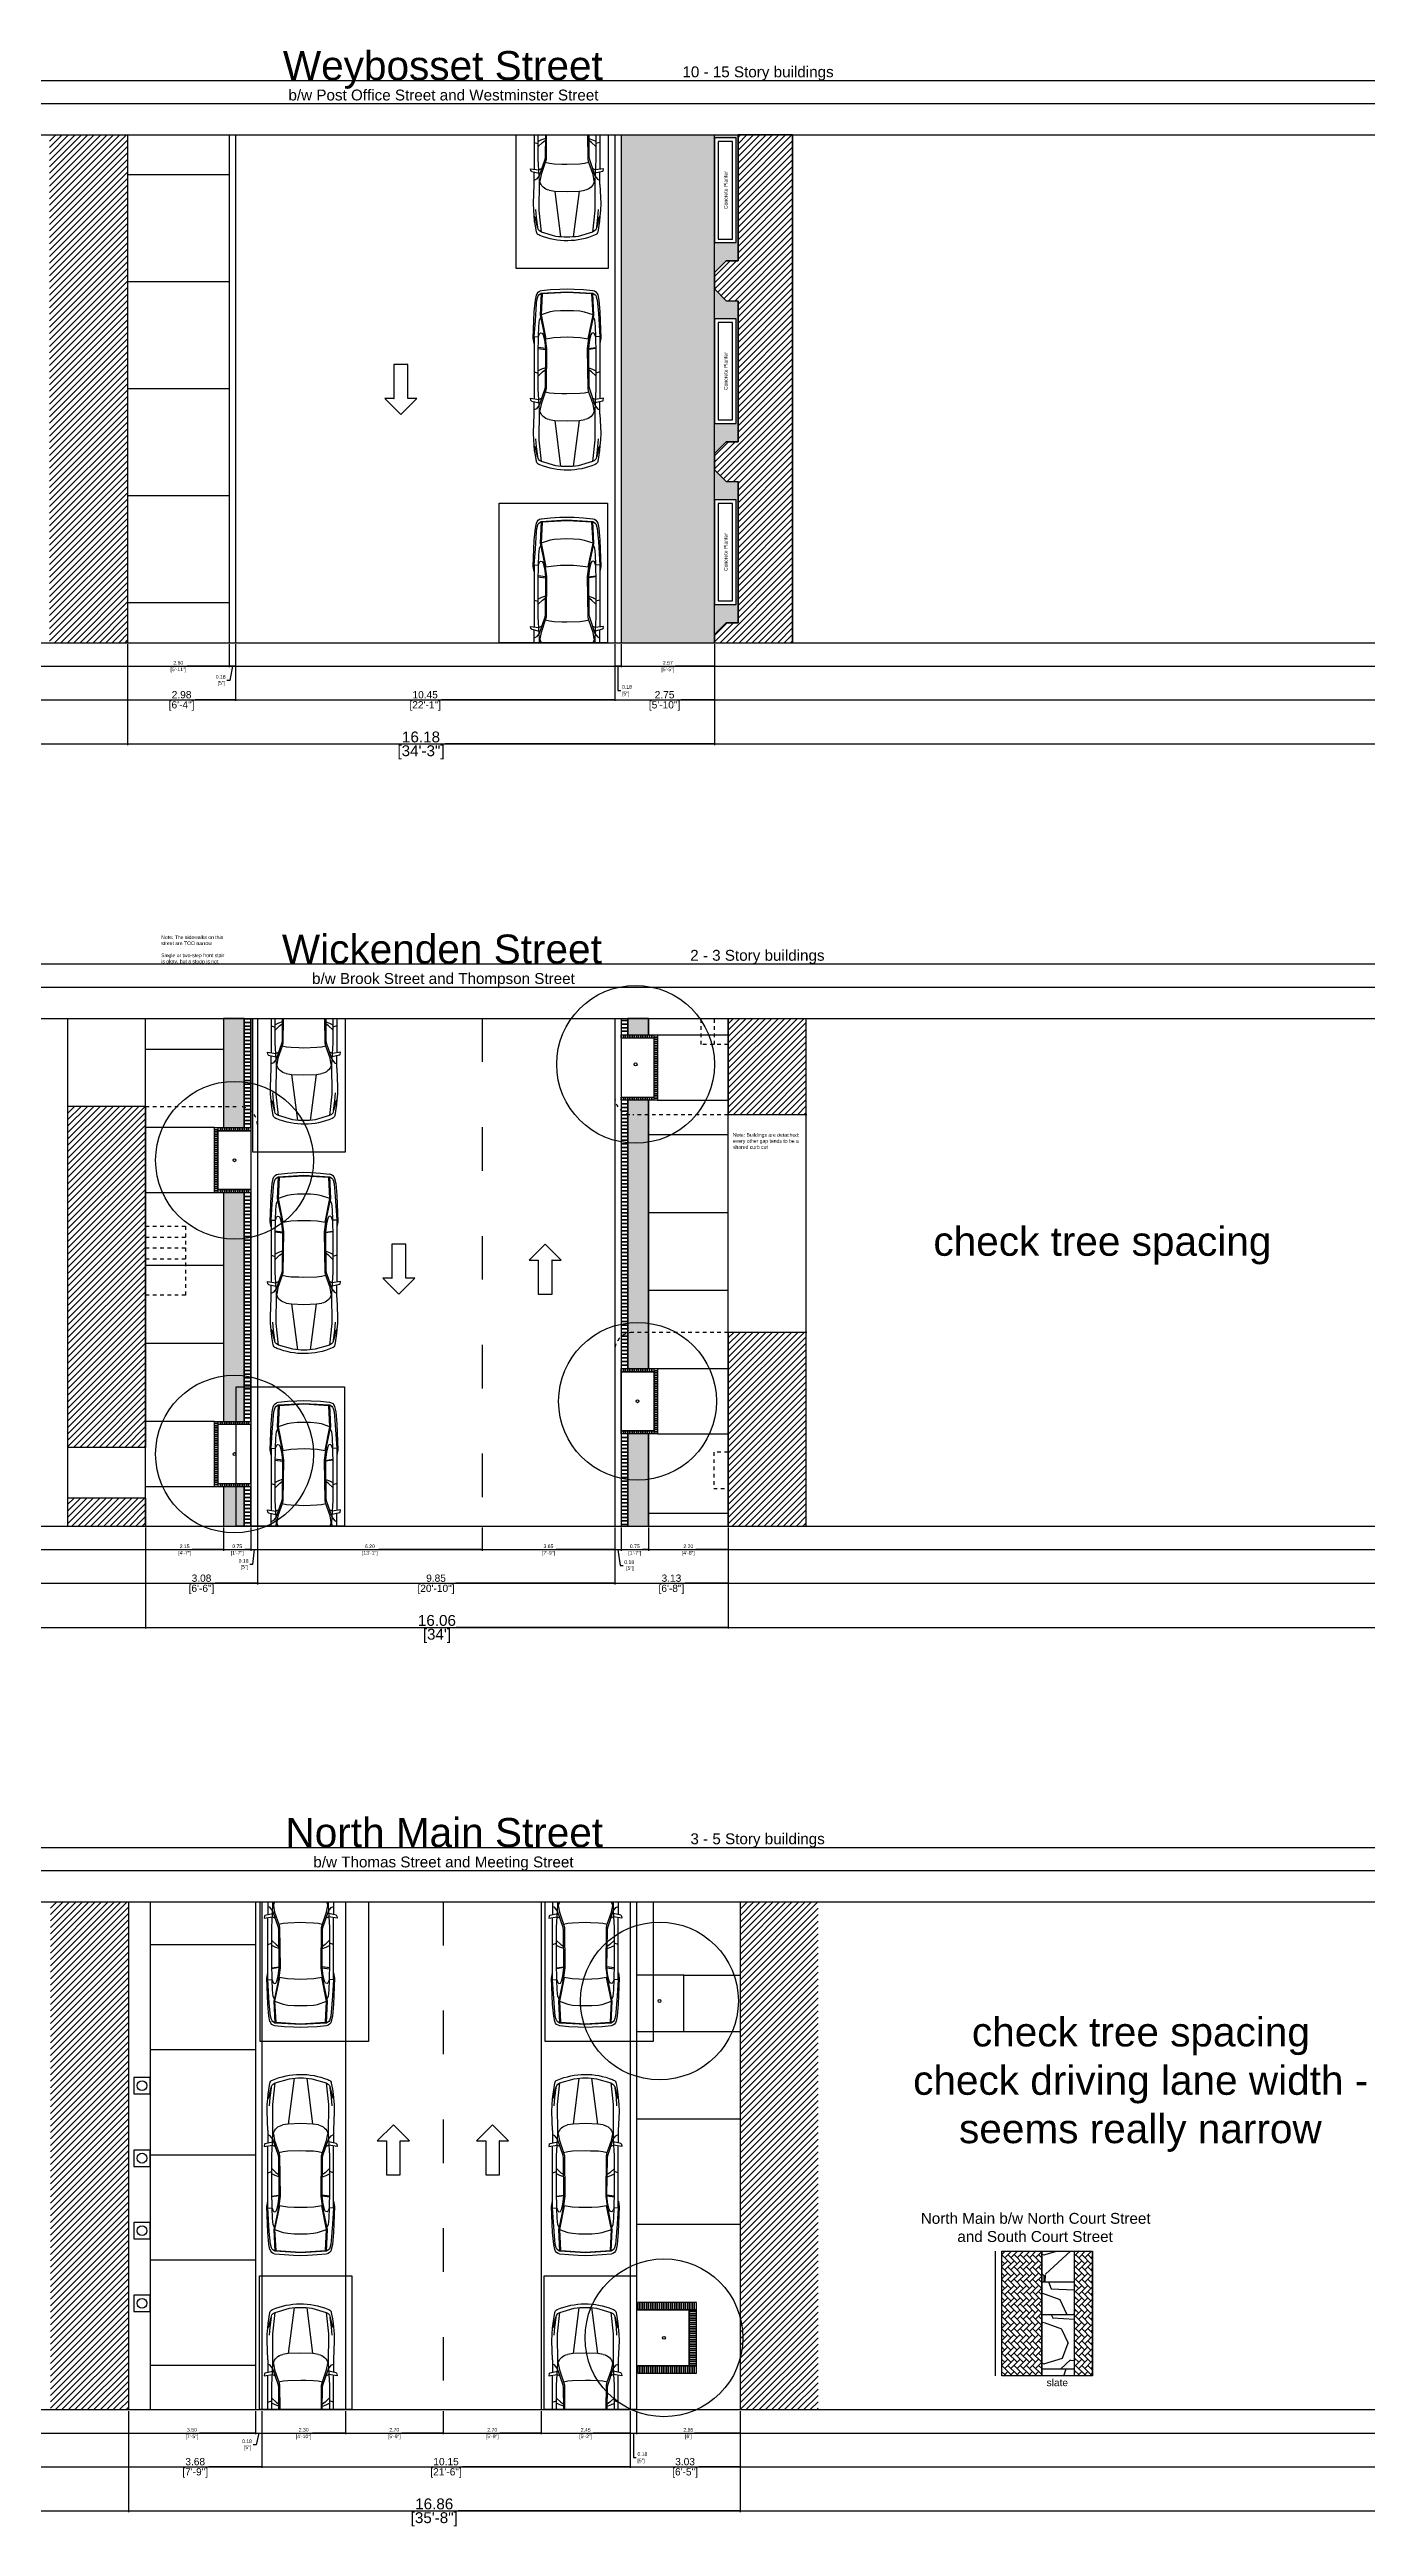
# Model space of a CAD drawing. Extents: x 4 to 262, y -261 to 351.
# Drawn here: x 44.6 to 80.9, y -89 to -20.7 of the extents above; entities that cross this region are included whole.
import ezdxf
from ezdxf.xclip import XClip

# ---------------------------------------------------------------- set-up
doc = ezdxf.new("R2010")
doc.units = 0
doc.header["$LTSCALE"] = 0.1
doc.header["$MEASUREMENT"] = 0
doc.header["$XCLIPFRAME"] = 2
doc.header["$PDMODE"] = 3
doc.linetypes.add('ACAD_ISO03W100', pattern=[30, 12, -18])
doc.linetypes.add('DASHED', pattern=[0.75, 0.5, -0.25])
doc.layers.get('0').update_dxf_attribs({"color": 102})
for name, color, linetype in [('Cars', 4, 'Continuous'), ('Details', 9, 'Continuous'), ('Edge', 1, 'Continuous'), ('Hatch and Paving', 252, 'Continuous'), ('HIDDEN', 204, 'Continuous'), ('Lane Stripes', 2, 'Continuous'), ('Optional', 4, 'Continuous'), ('Poche', 6, 'Continuous'), ('Text', 7, 'Continuous'), ('Trees', 3, 'Continuous')]:
    doc.layers.add(name, color=color, linetype=linetype)
doc.styles.get("Standard").update_dxf_attribs({"font": 'Arial.ttf'})
doc.dimstyles.get("Standard").update_dxf_attribs({"dimtxt": 0.1, "dimasz": 0.03, "dimexe": 0.03, "dimexo": 0.04, "dimgap": 0.04, "dimtad": 0, "dimtih": 1, "dimtoh": 1, "dimzin": 0, "dimdsep": 46, "dimtxsty": 'Standard', "dimblk": 'ARCHTICK', "dimblk1": 'ARCHTICK', "dimblk2": 'ARCHTICK', "dimcen": 0.09, "dimclrd": 256, "dimclre": 256, "dimadec": 0, "dimazin": 0, "dimtfac": 1, "dimtofl": 0, "dimtmove": 1, "dimatfit": 3, "dimfxl": 1, "dimtolj": 1, "dimtzin": 0, "dimlwe": -1, "dimarcsym": 0})
pattern_1 = [(228.01279, (2.16, 3), (-24, -27), [0.40361, -39.957264]), (184.96974, (1.89, 2.7), (36, 3), [0.692604, -68.567774]), (132.51045, (1.2, 2.64), (30, -33), [0.488364, -48.3481]), (267.27369, (0.03, 1.89), (3, 60), [0.630714, -62.440674]), (292.83365, (0, 1.26), (-15, 36), [0.618465, -61.22812]), (357.27369, (0.24, 0.69), (-60, 3), [0.630714, -62.440674]), (37.69424, (0.87, 0.66), (-39, -30), [0.834087, -82.574546]), (72.25533, (1.53, 1.17), (21, 66), [0.787464, -77.958964]), (121.42957, (1.77, 1.92), (-24, 39), [0.63285, -62.65222]), (175.23636, (1.44, 2.46), (33, -3), [0.722496, -35.40229]), (222.39744, (0.72, 2.52), (-36, -33), [0.934344, -92.500125]), (138.81407, (3, 1.86), (-21, 18), [0.3189, -31.571534]), (171.46923, (2.76, 2.07), (39, -6), [0.60671, -60.064534]), (225, (2.16, 2.16), (-3e-16, -3), [0.42426, -3.81838]), (203.1986, (1.95, 2.52), (15, 6), [0.228474, -22.618845]), (291.8014, (1.74, 2.43), (-3, 9), [0.32311, -15.832385]), (30.96376, (1.86, 2.13), (9, 6), [0.52479, -16.96807]), (161.56505, (2.31, 2.4), (6, -3), [0.37947, -9.10736]), (16.38954, (0, 2.43), (30, 9), [0.5316, -52.628535]), (70.34618, (0.51, 2.58), (-12, -33), [0.445983, -44.152223]), (293.1986, (2.31, 3), (-6, 15), [0.456945, -22.390374]), (343.61046, (2.49, 2.58), (-30, 9), [0.5316, -52.628535]), (339.44395, (0, 0.57), (-15, 6), [0.51264, -25.11937]), (294.77514, (0.48, 0.39), (-15, 33), [0.429534, -42.52393]), (66.8014, (2.34, 0), (6, 15), [0.456945, -22.390374]), (17.35402, (2.52, 0.42), (-39, -12), [0.502893, -49.78627]), (69.44395, (0.87, 0), (-6, -15), [0.25632, -25.37569]), (101.30993, (2.16, 0), (-3, 12), [0.15297, -15.14409]), (165.96376, (2.13, 0.15), (9, -3), [0.618465, -11.75085]), (186.009, (1.53, 0.3), (30, 3), [0.57315, -56.74177]), (303.6901, (1.86, 1.86), (-3, 6), [0.432666, -10.38399]), (353.15723, (2.1, 1.5), (51, -6), [0.75538, -74.78269]), (60.9454, (2.85, 1.41), (-12, -21), [0.30887, -30.57802]), (90, (3, 1.68), (-3, 3), [0.18, -2.82]), (120.25644, (1.47, 0.39), (12, -21), [0.41677, -41.26056]), (48.01279, (1.26, 0.75), (24, 27), [0.807216, -39.553656]), (0, (1.8, 1.35), (3, 3), [0.78, -2.22]), (325.30485, (2.58, 1.35), (30, -21), [0.47434, -46.959823]), (254.0546, (2.97, 1.08), (-3, -12), [0.436806, -21.403524]), (207.64598, (2.85, 0.66), (-57, -30), [0.711195, -70.408423]), (175.42608, (2.22, 0.33), (-39, 3), [0.752397, -74.48722])]

msp = doc.modelspace()

# ---------------------------------------------------------------- texts
at = {"layer": 'Text', "attachment_point": 1}
for s, width, insert, char_height in [('\\pi2.0068;Weybosset Street', 12.78844, (49.029, -20.791), 0.8), ('\\pi2.1602;b/w Post Office Street and Westminster Street', 12.78844, (49.029, -21.852), 0.3), ('\\pi1.2595;10 - 15 Story buildings', 6.61172, (60.79, -21.213), 0.3), ('Note: The sidewalks on this street are TOO narrow\\P\\PSingle or two-step front stair is okay, but a stoop is not', 1.86761, (47.681, -45.172), 0.1), ('\\pi1.9795;Wickenden Street', 12.78844, (49.029, -45.149), 0.8), ('\\pi1.4743;2 - 3 Story buildings', 6.61172, (60.79, -45.571), 0.3), ('\\pi2.811;b/w Brook Street and Thompson Street', 12.78844, (49.029, -46.21), 0.3), ('Note: Buildings are detached; every other gap tends to be a shared curb cut', 1.86761, (63.442, -50.624), 0.1), ('\\pi1.8049;check tree spacing', 12.78844, (67.164, -53.205), 0.8), ('\\pi2.0777;North Main Street', 12.78844, (49.029, -69.507), 0.8), ('\\pi1.4805;3 - 5 Story buildings', 6.61172, (60.79, -69.929), 0.3), ('\\pi2.8458;b/w Thomas Street and Meeting Street', 12.78844, (49.029, -70.568), 0.3), ('\\pi1.8049;check tree spacing\\P\\pi0.18412;check driving lane width - \\P\\pi1.4502;seems really narrow', 12.78844, (68.226, -75.004), 0.8), ('\\pi0.17285;North Main b/w North Court Street \\P\\pi1.1797;and South Court Street', 6.61172, (68.449, -80.394), 0.3), ('\\pi1.4228;slate', 3.41316, (70.667, -84.971), 0.2)]:
    msp.add_mtext_dynamic_manual_height_columns(s, width=width, gutter_width=1, heights=[0], dxfattribs=dict(at, insert=insert, char_height=char_height))
at = {"layer": 'Text', "char_height": 0.1, "attachment_point": 1, "rotation": 90}
for insert in [(63.194, -25.147), (63.194, -30.137), (63.194, -35.127)]:
    msp.add_mtext_dynamic_manual_height_columns('Concrete Planter', width=2.50151, gutter_width=1, heights=[0], dxfattribs=dict(at, insert=insert))

# ---------------------------------------------------------------- blocks, each defined once
blk = doc.blocks.new('Car 1')
at = {"color": 8, "linetype": 'Continuous'}
for p, q in [((29.672, 21.235), (29.643, 20.905)), ((29.702, 21.376), (29.672, 21.235)), ((29.714, 21.228), (29.683, 20.872)), ((29.742, 21.327), (29.714, 21.228)), ((29.836, 21.421), (29.776, 21.38)), ((29.809, 20.82), (29.836, 21.421)), ((29.83, 20.822), (29.859, 21.401)), ((30.55, 21.463), (29.836, 21.421)), ((30.089, 21.523), (29.839, 21.496)), ((29.859, 21.401), (30.542, 21.441)), ((30.35, 21.538), (30.089, 21.523)), ((30.547, 21.543), (30.35, 21.538)), ((30.542, 21.441), (31.234, 21.401)), ((30.743, 21.538), (30.547, 21.543)), ((31.258, 21.421), (30.55, 21.463)), ((31.004, 21.523), (30.743, 21.538)), ((31.254, 21.496), (31.004, 21.523)), ((31.234, 21.401), (31.263, 20.822)), ((31.321, 21.376), (31.258, 21.421)), ((31.258, 21.421), (31.285, 20.82)), ((31.379, 21.228), (31.351, 21.327)), ((31.389, 21.134), (31.379, 21.228)), ((31.421, 21.235), (31.392, 21.372)), ((31.45, 20.905), (31.421, 21.235)), ((29.643, 20.905), (29.613, 20.182)), ((29.683, 20.872), (29.643, 20.221)), ((29.769, 20.504), (29.763, 20.228)), ((29.789, 20.69), (29.769, 20.504)), ((29.822, 20.756), (29.789, 20.69)), ((29.822, 20.756), (29.809, 20.82)), ((29.942, 20.164), (29.822, 20.756)), ((29.83, 20.822), (30.062, 20.899)), ((29.962, 20.168), (29.83, 20.822)), ((30.062, 20.899), (30.191, 20.924)), ((30.191, 20.924), (30.368, 20.938)), ((30.368, 20.938), (30.55, 20.94)), ((30.55, 20.94), (30.725, 20.938)), ((30.725, 20.938), (30.902, 20.924)), ((30.902, 20.924), (31.012, 20.906)), ((31.012, 20.906), (31.263, 20.822)), ((31.263, 20.822), (31.131, 20.168)), ((31.285, 20.82), (31.152, 20.164)), ((31.305, 20.69), (31.272, 20.756)), ((31.324, 20.504), (31.305, 20.69)), ((31.33, 20.228), (31.324, 20.504)), ((31.421, 20.669), (31.389, 21.134)), ((31.45, 20.221), (31.421, 20.669)), ((31.48, 20.182), (31.45, 20.905)), ((29.613, 20.182), (29.639, 20.04)), ((29.643, 20.221), (29.763, 20.228)), ((29.643, 20.221), (29.643, 18.514)), ((29.763, 20.228), (29.752, 19.766)), ((29.954, 19.894), (29.755, 19.924)), ((29.755, 19.899), (29.95, 19.87)), ((29.763, 20.228), (29.789, 20.305)), ((29.789, 20.305), (29.814, 20.332)), ((29.814, 20.332), (29.86, 20.322)), ((29.86, 20.322), (29.891, 20.271)), ((29.891, 20.271), (29.924, 20.133)), ((29.924, 20.133), (29.954, 19.896)), ((29.979, 19.902), (29.942, 20.164)), ((29.954, 19.896), (29.942, 18.855)), ((30.184, 20.202), (29.962, 20.168)), ((29.967, 18.785), (29.979, 19.902)), ((30.365, 20.215), (30.184, 20.202)), ((30.543, 20.217), (30.365, 20.215)), ((30.728, 20.215), (30.543, 20.217)), ((30.909, 20.202), (30.728, 20.215)), ((31.131, 20.168), (30.909, 20.202)), ((31.152, 20.164), (31.114, 19.902)), ((31.114, 19.902), (31.126, 18.785)), ((31.169, 20.133), (31.14, 19.896)), ((31.14, 19.896), (31.338, 19.924)), ((31.14, 19.896), (31.151, 18.855)), ((31.341, 19.899), (31.143, 19.87)), ((31.202, 20.271), (31.169, 20.133)), ((31.234, 20.322), (31.202, 20.271)), ((31.279, 20.332), (31.234, 20.322)), ((31.305, 20.305), (31.279, 20.332)), ((31.33, 20.228), (31.305, 20.305)), ((31.342, 19.766), (31.33, 20.228)), ((31.45, 20.221), (31.33, 20.228)), ((31.45, 20.221), (31.45, 18.514)), ((31.454, 20.04), (31.48, 20.182)), ((29.642, 19.256), (29.752, 19.222)), ((29.752, 19.766), (29.752, 18.789)), ((29.843, 19.328), (29.752, 19.284)), ((29.752, 19.142), (29.87, 19.256)), ((29.948, 19.366), (29.843, 19.328)), ((29.87, 19.256), (29.947, 19.307)), ((31.145, 19.366), (31.25, 19.328)), ((31.223, 19.256), (31.146, 19.307)), ((31.344, 19.14), (31.223, 19.256)), ((31.25, 19.328), (31.344, 19.283)), ((31.342, 18.789), (31.342, 19.766)), ((31.451, 19.256), (31.342, 19.222)), ((29.551, 18.47), (29.538, 18.53)), ((29.538, 18.53), (29.769, 18.496)), ((29.571, 18.449), (29.774, 18.402)), ((29.752, 18.789), (29.784, 18.185)), ((29.769, 18.496), (29.846, 18.532)), ((29.932, 18.784), (29.777, 18.333)), ((29.829, 18.365), (29.943, 18.698)), ((29.942, 18.855), (29.932, 18.784)), ((29.943, 18.698), (29.967, 18.785)), ((29.943, 18.698), (30.062, 18.67)), ((30.062, 18.67), (30.19, 18.655)), ((30.19, 18.655), (30.551, 18.644)), ((30.551, 18.644), (30.691, 18.648)), ((30.691, 18.648), (30.903, 18.655)), ((30.903, 18.655), (31.031, 18.67)), ((31.031, 18.67), (31.15, 18.698)), ((31.126, 18.785), (31.15, 18.698)), ((31.15, 18.698), (31.264, 18.365)), ((31.151, 18.855), (31.161, 18.784)), ((31.161, 18.784), (31.316, 18.333)), ((31.325, 18.496), (31.248, 18.532)), ((31.316, 18.333), (31.342, 18.789)), ((31.522, 18.449), (31.32, 18.402)), ((31.555, 18.53), (31.325, 18.496)), ((31.542, 18.47), (31.555, 18.53)), ((29.643, 18.092), (29.62, 17.566)), ((29.643, 18.092), (29.643, 18.432)), ((29.705, 18.239), (29.643, 18.204)), ((29.777, 18.333), (29.705, 18.239)), ((29.784, 18.185), (29.779, 17.375)), ((29.795, 18.185), (29.829, 18.365)), ((30.206, 17.913), (30.054, 17.938)), ((30.366, 16.648), (30.206, 17.913)), ((30.547, 17.902), (30.206, 17.913)), ((30.887, 17.913), (30.547, 17.902)), ((30.887, 17.913), (30.727, 16.648)), ((31.039, 17.938), (30.887, 17.913)), ((31.264, 18.365), (31.298, 18.185)), ((31.309, 18.185), (31.316, 18.333)), ((31.315, 17.375), (31.309, 18.185)), ((31.316, 18.333), (31.389, 18.239)), ((31.389, 18.239), (31.451, 18.204)), ((31.45, 18.092), (31.45, 18.432)), ((31.473, 17.566), (31.45, 18.092)), ((29.62, 17.566), (29.626, 17.384)), ((29.626, 17.384), (29.642, 17.219)), ((29.642, 17.219), (29.672, 17.173)), ((29.642, 17.219), (29.653, 17.087)), ((29.653, 17.087), (29.701, 16.784)), ((29.672, 17.173), (29.689, 17.09)), ((29.694, 17.185), (29.676, 17.408)), ((29.689, 17.09), (29.73, 16.918)), ((29.73, 16.918), (29.694, 17.185)), ((29.779, 17.375), (29.843, 16.78)), ((31.251, 16.78), (31.315, 17.375)), ((31.4, 17.185), (31.363, 16.918)), ((31.363, 16.918), (31.4, 17.074)), ((31.417, 17.408), (31.4, 17.185)), ((31.4, 17.074), (31.421, 17.173)), ((31.421, 17.173), (31.451, 17.219)), ((31.421, 16.954), (31.441, 17.087)), ((31.441, 17.087), (31.467, 17.384)), ((31.467, 17.384), (31.473, 17.566)), ((29.73, 16.918), (29.756, 16.848)), ((29.756, 16.848), (29.789, 16.813)), ((29.789, 16.813), (29.843, 16.78)), ((29.843, 16.78), (30.238, 16.663)), ((30.547, 16.543), (30.547, 16.543)), ((30.855, 16.663), (31.251, 16.78)), ((31.251, 16.78), (31.305, 16.813)), ((31.293, 16.689), (31.324, 16.702)), ((31.305, 16.813), (31.338, 16.848)), ((31.338, 16.848), (31.363, 16.918)), ((31.392, 16.784), (31.421, 16.954))]:
    blk.add_line(p, q, dxfattribs=at)
for centre, radius, start, end in [((29.857, 21.339), 0.159, 96.16538, 166.41696), ((29.844, 21.298), 0.106, 124.73204, 163.99899), ((31.237, 21.339), 0.159, 12.01395, 81.79184), ((31.249, 21.298), 0.106, 16.00092, 47.49703), ((29.577, 18.475), 0.0265, 191.85614, 256.84642), ((31.516, 18.475), 0.0265, 283.15242, 348.1427), ((30.107, 18.253), 0.32, 192.24129, 260.4689), ((30.987, 18.253), 0.319, 279.53099, 347.75863), ((29.805, 16.802), 0.106, 189.5619, 249.90026), ((30.547, 18.523), 1.98, 246.86969, 292.13072), ((30.547, 18.805), 2.164, 261.80609, 278.19384), ((31.288, 16.802), 0.106, 290.09965, 350.43801)]:
    blk.add_arc(centre, radius, start, end, dxfattribs=at)
blk = doc.blocks.new('Tree 1')
for radius in [2.175, 0.04]:
    blk.add_circle((19.781, 19.848), radius)
blk = doc.blocks.new('_ArchTick')
at = {"color": 0, "linetype": 'ByBlock', "const_width": 0.15}
blk.add_lwpolyline([(-0.5, -0.5), (0.5, 0.5)], dxfattribs=at)
blk = doc.blocks.new('*D57')
at = {"layer": 'Defpoints', "color": 0, "transparency": 16777216}
for p in [(46.778, -85.818), (50.278, -85.818), (50.278, -86.465)]:
    blk.add_point(p, dxfattribs=at)
at = {"layer": 'Text', "transparency": 16777216}
for p, q in [((46.778, -85.858), (46.778, -86.495)), ((50.278, -85.858), (50.278, -86.495))]:
    blk.add_line(p, q, dxfattribs=at)
at = {"layer": 'Text', "lineweight": -2, "transparency": 16777216}
for p, q in [((46.778, -86.465), (48.32, -86.465)), ((50.278, -86.465), (48.737, -86.465))]:
    blk.add_line(p, q, dxfattribs=at)
at = {"layer": 'Text', "lineweight": -2, "transparency": 16777216, "xscale": 0.03, "yscale": 0.03, "zscale": 0.03, "rotation": 180}
blk.add_blockref('_ArchTick', (46.778, -86.465), dxfattribs=at)
at = {"layer": 'Text', "lineweight": -2, "transparency": 16777216, "xscale": 0.03, "yscale": 0.03, "zscale": 0.03}
blk.add_blockref('_ArchTick', (50.278, -86.465), dxfattribs=at)
at = {"layer": 'Text', "color": 0, "transparency": 16777216, "char_height": 0.1, "attachment_point": 5}
for s, insert in [('\\A1;[7\'-5"]', (48.528, -86.569)), ('\\A1;3.50', (48.528, -86.375))]:
    blk.add_mtext(s, dxfattribs=dict(at, insert=insert))
blk = doc.blocks.new('*D58')
at = {"layer": 'Defpoints', "color": 0, "transparency": 16777216}
for p in [(50.278, -85.818), (50.458, -85.818), (50.458, -86.465)]:
    blk.add_point(p, dxfattribs=at)
at = {"layer": 'Text', "transparency": 16777216}
for p, q in [((50.278, -85.858), (50.278, -86.495)), ((50.458, -85.858), (50.458, -86.495))]:
    blk.add_line(p, q, dxfattribs=at)
at = {"layer": 'Text', "lineweight": -2, "transparency": 16777216}
for p, q in [((50.278, -86.465), (50.458, -86.465)), ((50.368, -86.465), (50.295, -86.789)), ((50.295, -86.789), (50.215, -86.789))]:
    blk.add_line(p, q, dxfattribs=at)
at = {"layer": 'Text', "lineweight": -2, "transparency": 16777216, "xscale": 0.03, "yscale": 0.03, "zscale": 0.03, "rotation": 180}
blk.add_blockref('_ArchTick', (50.278, -86.465), dxfattribs=at)
at = {"layer": 'Text', "lineweight": -2, "transparency": 16777216, "xscale": 0.03, "yscale": 0.03, "zscale": 0.03}
blk.add_blockref('_ArchTick', (50.458, -86.465), dxfattribs=at)
at = {"layer": 'Text', "color": 0, "transparency": 16777216, "insert": (50.047, -86.789), "char_height": 0.1, "attachment_point": 5}
blk.add_mtext('\\A1;0.18\\P [5"]', dxfattribs=at)
blk = doc.blocks.new('*D59')
at = {"layer": 'Defpoints', "color": 0, "transparency": 16777216}
for p in [(50.458, -85.818), (52.758, -85.818), (52.758, -86.465)]:
    blk.add_point(p, dxfattribs=at)
at = {"layer": 'Text', "transparency": 16777216}
for p, q in [((50.458, -85.858), (50.458, -86.495)), ((52.758, -85.858), (52.758, -86.495))]:
    blk.add_line(p, q, dxfattribs=at)
at = {"layer": 'Text', "lineweight": -2, "transparency": 16777216}
for p, q in [((50.458, -86.465), (51.361, -86.465)), ((52.758, -86.465), (51.855, -86.465))]:
    blk.add_line(p, q, dxfattribs=at)
at = {"layer": 'Text', "lineweight": -2, "transparency": 16777216, "xscale": 0.03, "yscale": 0.03, "zscale": 0.03, "rotation": 180}
blk.add_blockref('_ArchTick', (50.458, -86.465), dxfattribs=at)
at = {"layer": 'Text', "lineweight": -2, "transparency": 16777216, "xscale": 0.03, "yscale": 0.03, "zscale": 0.03}
blk.add_blockref('_ArchTick', (52.758, -86.465), dxfattribs=at)
at = {"layer": 'Text', "color": 0, "transparency": 16777216, "char_height": 0.1, "attachment_point": 5}
for s, insert in [('\\A1;[4\'-10"]', (51.608, -86.569)), ('\\A1;2.30', (51.608, -86.375))]:
    blk.add_mtext(s, dxfattribs=dict(at, insert=insert))
blk = doc.blocks.new('*D60')
at = {"layer": 'Defpoints', "color": 0, "transparency": 16777216}
for p in [(52.758, -85.818), (55.458, -85.818), (55.458, -86.465)]:
    blk.add_point(p, dxfattribs=at)
at = {"layer": 'Text', "transparency": 16777216}
for p, q in [((52.758, -85.858), (52.758, -86.495)), ((55.458, -85.858), (55.458, -86.495))]:
    blk.add_line(p, q, dxfattribs=at)
at = {"layer": 'Text', "lineweight": -2, "transparency": 16777216}
for p, q in [((52.758, -86.465), (53.9, -86.465)), ((55.458, -86.465), (54.317, -86.465))]:
    blk.add_line(p, q, dxfattribs=at)
at = {"layer": 'Text', "lineweight": -2, "transparency": 16777216, "xscale": 0.03, "yscale": 0.03, "zscale": 0.03, "rotation": 180}
blk.add_blockref('_ArchTick', (52.758, -86.465), dxfattribs=at)
at = {"layer": 'Text', "lineweight": -2, "transparency": 16777216, "xscale": 0.03, "yscale": 0.03, "zscale": 0.03}
blk.add_blockref('_ArchTick', (55.458, -86.465), dxfattribs=at)
at = {"layer": 'Text', "color": 0, "transparency": 16777216, "char_height": 0.1, "attachment_point": 5}
for s, insert in [('\\A1;[5\'-9"]', (54.108, -86.569)), ('\\A1;2.70', (54.108, -86.375))]:
    blk.add_mtext(s, dxfattribs=dict(at, insert=insert))
blk = doc.blocks.new('*D61')
at = {"layer": 'Defpoints', "color": 0, "transparency": 16777216}
for p in [(55.458, -85.818), (58.158, -85.818), (58.158, -86.465)]:
    blk.add_point(p, dxfattribs=at)
at = {"layer": 'Text', "transparency": 16777216}
for p, q in [((55.458, -85.858), (55.458, -86.495)), ((58.158, -85.858), (58.158, -86.495))]:
    blk.add_line(p, q, dxfattribs=at)
at = {"layer": 'Text', "lineweight": -2, "transparency": 16777216}
for p, q in [((55.458, -86.465), (56.6, -86.465)), ((58.158, -86.465), (57.017, -86.465))]:
    blk.add_line(p, q, dxfattribs=at)
at = {"layer": 'Text', "lineweight": -2, "transparency": 16777216, "xscale": 0.03, "yscale": 0.03, "zscale": 0.03, "rotation": 180}
blk.add_blockref('_ArchTick', (55.458, -86.465), dxfattribs=at)
at = {"layer": 'Text', "lineweight": -2, "transparency": 16777216, "xscale": 0.03, "yscale": 0.03, "zscale": 0.03}
blk.add_blockref('_ArchTick', (58.158, -86.465), dxfattribs=at)
at = {"layer": 'Text', "color": 0, "transparency": 16777216, "char_height": 0.1, "attachment_point": 5}
for s, insert in [('\\A1;[5\'-9"]', (56.808, -86.569)), ('\\A1;2.70', (56.808, -86.375))]:
    blk.add_mtext(s, dxfattribs=dict(at, insert=insert))
blk = doc.blocks.new('*D62')
at = {"layer": 'Defpoints', "color": 0, "transparency": 16777216}
for p in [(58.158, -85.818), (60.608, -85.818), (60.608, -86.465)]:
    blk.add_point(p, dxfattribs=at)
at = {"layer": 'Text', "transparency": 16777216}
for p, q in [((58.158, -85.858), (58.158, -86.495)), ((60.608, -85.858), (60.608, -86.495))]:
    blk.add_line(p, q, dxfattribs=at)
at = {"layer": 'Text', "lineweight": -2, "transparency": 16777216}
for p, q in [((58.158, -86.465), (59.175, -86.465)), ((60.608, -86.465), (59.592, -86.465))]:
    blk.add_line(p, q, dxfattribs=at)
at = {"layer": 'Text', "lineweight": -2, "transparency": 16777216, "xscale": 0.03, "yscale": 0.03, "zscale": 0.03, "rotation": 180}
blk.add_blockref('_ArchTick', (58.158, -86.465), dxfattribs=at)
at = {"layer": 'Text', "lineweight": -2, "transparency": 16777216, "xscale": 0.03, "yscale": 0.03, "zscale": 0.03}
blk.add_blockref('_ArchTick', (60.608, -86.465), dxfattribs=at)
at = {"layer": 'Text', "color": 0, "transparency": 16777216, "char_height": 0.1, "attachment_point": 5}
for s, insert in [('\\A1;[5\'-2"]', (59.383, -86.569)), ('\\A1;2.45', (59.383, -86.375))]:
    blk.add_mtext(s, dxfattribs=dict(at, insert=insert))
blk = doc.blocks.new('*D63')
at = {"layer": 'Defpoints', "color": 0, "transparency": 16777216}
for p in [(60.608, -85.818), (60.788, -85.818), (60.788, -86.465)]:
    blk.add_point(p, dxfattribs=at)
at = {"layer": 'Text', "transparency": 16777216}
for p, q in [((60.608, -85.858), (60.608, -86.495)), ((60.788, -85.858), (60.788, -86.495))]:
    blk.add_line(p, q, dxfattribs=at)
at = {"layer": 'Text', "lineweight": -2, "transparency": 16777216}
for p, q in [((60.608, -86.465), (60.788, -86.465)), ((60.698, -86.465), (60.698, -87.133)), ((60.698, -87.133), (60.778, -87.133))]:
    blk.add_line(p, q, dxfattribs=at)
at = {"layer": 'Text', "lineweight": -2, "transparency": 16777216, "xscale": 0.03, "yscale": 0.03, "zscale": 0.03, "rotation": 180}
blk.add_blockref('_ArchTick', (60.608, -86.465), dxfattribs=at)
at = {"layer": 'Text', "lineweight": -2, "transparency": 16777216, "xscale": 0.03, "yscale": 0.03, "zscale": 0.03}
blk.add_blockref('_ArchTick', (60.788, -86.465), dxfattribs=at)
at = {"layer": 'Text', "color": 0, "transparency": 16777216, "char_height": 0.1, "attachment_point": 5}
for s, insert in [('\\A1;0.18', (60.947, -87.042)), ('\\A1;[5"]', (60.911, -87.236))]:
    blk.add_mtext(s, dxfattribs=dict(at, insert=insert))
blk = doc.blocks.new('*D64')
at = {"layer": 'Defpoints', "color": 0, "transparency": 16777216}
for p in [(60.788, -85.818), (63.638, -85.818), (63.638, -86.465)]:
    blk.add_point(p, dxfattribs=at)
at = {"layer": 'Text', "transparency": 16777216}
for p, q in [((60.788, -85.858), (60.788, -86.495)), ((63.638, -85.858), (63.638, -86.495))]:
    blk.add_line(p, q, dxfattribs=at)
at = {"layer": 'Text', "lineweight": -2, "transparency": 16777216}
for p, q in [((60.788, -86.465), (62.042, -86.465)), ((63.638, -86.465), (62.384, -86.465))]:
    blk.add_line(p, q, dxfattribs=at)
at = {"layer": 'Text', "lineweight": -2, "transparency": 16777216, "xscale": 0.03, "yscale": 0.03, "zscale": 0.03, "rotation": 180}
blk.add_blockref('_ArchTick', (60.788, -86.465), dxfattribs=at)
at = {"layer": 'Text', "lineweight": -2, "transparency": 16777216, "xscale": 0.03, "yscale": 0.03, "zscale": 0.03}
blk.add_blockref('_ArchTick', (63.638, -86.465), dxfattribs=at)
at = {"layer": 'Text', "color": 0, "transparency": 16777216, "char_height": 0.1, "attachment_point": 5}
for s, insert in [('\\A1;2.85', (62.213, -86.375)), ("\\A1;[6']", (62.213, -86.569))]:
    blk.add_mtext(s, dxfattribs=dict(at, insert=insert))
blk = doc.blocks.new('*D65')
at = {"layer": 'Defpoints', "color": 0, "transparency": 16777216}
for p in [(60.608, -85.818), (63.638, -85.818), (60.608, -87.394)]:
    blk.add_point(p, dxfattribs=at)
at = {"layer": 'Text', "transparency": 16777216}
for p, q in [((60.608, -85.858), (60.608, -87.424)), ((63.638, -85.858), (63.638, -87.424))]:
    blk.add_line(p, q, dxfattribs=at)
at = {"layer": 'Text', "lineweight": -2, "transparency": 16777216}
for p, q in [((60.608, -87.394), (61.746, -87.394)), ((63.638, -87.394), (62.5, -87.394))]:
    blk.add_line(p, q, dxfattribs=at)
at = {"layer": 'Text', "lineweight": -2, "transparency": 16777216, "xscale": 0.03, "yscale": 0.03, "zscale": 0.03, "rotation": 180}
blk.add_blockref('_ArchTick', (60.608, -87.394), dxfattribs=at)
at = {"layer": 'Text', "lineweight": -2, "transparency": 16777216, "xscale": 0.03, "yscale": 0.03, "zscale": 0.03}
blk.add_blockref('_ArchTick', (63.638, -87.394), dxfattribs=at)
at = {"layer": 'Text', "color": 0, "transparency": 16777216, "char_height": 0.2, "attachment_point": 5}
for s, insert in [('\\A1;3.03', (62.123, -87.253)), ('\\A1;[6\'-5"]', (62.123, -87.562))]:
    blk.add_mtext(s, dxfattribs=dict(at, insert=insert))
blk = doc.blocks.new('*D66')
at = {"layer": 'Defpoints', "color": 0, "transparency": 16777216}
for p in [(50.458, -86.465), (60.608, -86.465), (50.458, -87.394)]:
    blk.add_point(p, dxfattribs=at)
at = {"layer": 'Text', "transparency": 16777216}
for p, q in [((50.458, -86.505), (50.458, -87.424)), ((60.608, -86.505), (60.608, -87.424))]:
    blk.add_line(p, q, dxfattribs=at)
at = {"layer": 'Text', "lineweight": -2, "transparency": 16777216}
for p, q in [((50.458, -87.394), (55.078, -87.394)), ((60.608, -87.394), (55.988, -87.394))]:
    blk.add_line(p, q, dxfattribs=at)
at = {"layer": 'Text', "lineweight": -2, "transparency": 16777216, "xscale": 0.03, "yscale": 0.03, "zscale": 0.03, "rotation": 180}
blk.add_blockref('_ArchTick', (50.458, -87.394), dxfattribs=at)
at = {"layer": 'Text', "lineweight": -2, "transparency": 16777216, "xscale": 0.03, "yscale": 0.03, "zscale": 0.03}
blk.add_blockref('_ArchTick', (60.608, -87.394), dxfattribs=at)
at = {"layer": 'Text', "color": 0, "transparency": 16777216, "char_height": 0.2, "attachment_point": 5}
for s, insert in [('\\A1;10.15', (55.533, -87.253)), ('\\A1;[21\'-6"]', (55.533, -87.562))]:
    blk.add_mtext(s, dxfattribs=dict(at, insert=insert))
blk = doc.blocks.new('*D67')
at = {"layer": 'Defpoints', "color": 0, "transparency": 16777216}
for p in [(46.778, -85.818), (50.458, -85.818), (46.778, -87.394)]:
    blk.add_point(p, dxfattribs=at)
at = {"layer": 'Text', "transparency": 16777216}
for p, q in [((46.778, -85.858), (46.778, -87.424)), ((50.458, -85.858), (50.458, -87.424))]:
    blk.add_line(p, q, dxfattribs=at)
at = {"layer": 'Text', "lineweight": -2, "transparency": 16777216}
for p, q in [((46.778, -87.394), (48.241, -87.394)), ((50.458, -87.394), (48.995, -87.394))]:
    blk.add_line(p, q, dxfattribs=at)
at = {"layer": 'Text', "lineweight": -2, "transparency": 16777216, "xscale": 0.03, "yscale": 0.03, "zscale": 0.03, "rotation": 180}
blk.add_blockref('_ArchTick', (46.778, -87.394), dxfattribs=at)
at = {"layer": 'Text', "lineweight": -2, "transparency": 16777216, "xscale": 0.03, "yscale": 0.03, "zscale": 0.03}
blk.add_blockref('_ArchTick', (50.458, -87.394), dxfattribs=at)
at = {"layer": 'Text', "color": 0, "transparency": 16777216, "char_height": 0.2, "attachment_point": 5}
for s, insert in [('\\A1;3.68', (48.618, -87.253)), ('\\A1;[7\'-9"]', (48.618, -87.562))]:
    blk.add_mtext(s, dxfattribs=dict(at, insert=insert))
blk = doc.blocks.new('*D68')
at = {"layer": 'Defpoints', "color": 0, "transparency": 16777216}
for p in [(46.778, -85.818), (63.638, -85.818), (63.638, -88.611)]:
    blk.add_point(p, dxfattribs=at)
at = {"layer": 'Text', "transparency": 16777216}
for p, q in [((46.778, -85.858), (46.778, -88.641)), ((63.638, -85.858), (63.638, -88.641))]:
    blk.add_line(p, q, dxfattribs=at)
at = {"layer": 'Text', "lineweight": -2, "transparency": 16777216}
for p, q in [((46.778, -88.611), (54.546, -88.611)), ((63.638, -88.611), (55.87, -88.611))]:
    blk.add_line(p, q, dxfattribs=at)
at = {"layer": 'Text', "lineweight": -2, "transparency": 16777216, "xscale": 0.03, "yscale": 0.03, "zscale": 0.03, "rotation": 180}
blk.add_blockref('_ArchTick', (46.778, -88.611), dxfattribs=at)
at = {"layer": 'Text', "lineweight": -2, "transparency": 16777216, "xscale": 0.03, "yscale": 0.03, "zscale": 0.03}
blk.add_blockref('_ArchTick', (63.638, -88.611), dxfattribs=at)
at = {"layer": 'Text', "color": 0, "transparency": 16777216, "char_height": 0.3, "attachment_point": 5}
for s, insert in [('\\A1;[35\'-8"]', (55.208, -88.842)), ('\\A1;16.86', (55.208, -88.419))]:
    blk.add_mtext(s, dxfattribs=dict(at, insert=insert))
blk = doc.blocks.new('*D45')
at = {"layer": 'Defpoints', "color": 0, "transparency": 16777216}
for p in [(47.252, -61.46), (49.402, -61.46), (49.402, -62.107)]:
    blk.add_point(p, dxfattribs=at)
at = {"layer": 'Text', "transparency": 16777216}
for p, q in [((47.252, -61.5), (47.252, -62.137)), ((49.402, -61.5), (49.402, -62.137))]:
    blk.add_line(p, q, dxfattribs=at)
at = {"layer": 'Text', "lineweight": -2, "transparency": 16777216}
for p, q in [((47.252, -62.107), (48.119, -62.107)), ((49.402, -62.107), (48.536, -62.107))]:
    blk.add_line(p, q, dxfattribs=at)
at = {"layer": 'Text', "lineweight": -2, "transparency": 16777216, "xscale": 0.03, "yscale": 0.03, "zscale": 0.03, "rotation": 180}
blk.add_blockref('_ArchTick', (47.252, -62.107), dxfattribs=at)
at = {"layer": 'Text', "lineweight": -2, "transparency": 16777216, "xscale": 0.03, "yscale": 0.03, "zscale": 0.03}
blk.add_blockref('_ArchTick', (49.402, -62.107), dxfattribs=at)
at = {"layer": 'Text', "color": 0, "transparency": 16777216, "char_height": 0.1, "attachment_point": 5}
for s, insert in [('\\A1;[4\'-7"]', (48.327, -62.211)), ('\\A1;2.15', (48.327, -62.016))]:
    blk.add_mtext(s, dxfattribs=dict(at, insert=insert))
blk = doc.blocks.new('*D46')
at = {"layer": 'Defpoints', "color": 0, "transparency": 16777216}
for p in [(49.402, -61.46), (50.152, -61.46), (50.152, -62.107)]:
    blk.add_point(p, dxfattribs=at)
at = {"layer": 'Text', "transparency": 16777216}
for p, q in [((49.402, -61.5), (49.402, -62.137)), ((50.152, -61.5), (50.152, -62.137))]:
    blk.add_line(p, q, dxfattribs=at)
at = {"layer": 'Text', "lineweight": -2, "transparency": 16777216}
for p, q in [((49.402, -62.107), (49.569, -62.107)), ((50.152, -62.107), (49.986, -62.107))]:
    blk.add_line(p, q, dxfattribs=at)
at = {"layer": 'Text', "lineweight": -2, "transparency": 16777216, "xscale": 0.03, "yscale": 0.03, "zscale": 0.03, "rotation": 180}
blk.add_blockref('_ArchTick', (49.402, -62.107), dxfattribs=at)
at = {"layer": 'Text', "lineweight": -2, "transparency": 16777216, "xscale": 0.03, "yscale": 0.03, "zscale": 0.03}
blk.add_blockref('_ArchTick', (50.152, -62.107), dxfattribs=at)
at = {"layer": 'Text', "color": 0, "transparency": 16777216, "char_height": 0.1, "attachment_point": 5}
for s, insert in [('\\A1;[1\'-7"]', (49.777, -62.211)), ('\\A1;0.75', (49.777, -62.016))]:
    blk.add_mtext(s, dxfattribs=dict(at, insert=insert))
blk = doc.blocks.new('*D47')
at = {"layer": 'Defpoints', "color": 0, "transparency": 16777216}
for p in [(50.152, -61.46), (50.332, -61.46), (50.332, -62.107)]:
    blk.add_point(p, dxfattribs=at)
at = {"layer": 'Text', "transparency": 16777216}
for p, q in [((50.152, -61.5), (50.152, -62.137)), ((50.332, -61.5), (50.332, -62.137))]:
    blk.add_line(p, q, dxfattribs=at)
at = {"layer": 'Text', "lineweight": -2, "transparency": 16777216}
for p, q in [((50.152, -62.107), (50.332, -62.107)), ((50.242, -62.107), (50.201, -62.516)), ((50.201, -62.516), (50.121, -62.516))]:
    blk.add_line(p, q, dxfattribs=at)
at = {"layer": 'Text', "lineweight": -2, "transparency": 16777216, "xscale": 0.03, "yscale": 0.03, "zscale": 0.03, "rotation": 180}
blk.add_blockref('_ArchTick', (50.152, -62.107), dxfattribs=at)
at = {"layer": 'Text', "lineweight": -2, "transparency": 16777216, "xscale": 0.03, "yscale": 0.03, "zscale": 0.03}
blk.add_blockref('_ArchTick', (50.332, -62.107), dxfattribs=at)
at = {"layer": 'Text', "color": 0, "transparency": 16777216, "insert": (49.952, -62.516), "char_height": 0.1, "attachment_point": 5}
blk.add_mtext('\\A1;0.18\\P [5"]', dxfattribs=at)
blk = doc.blocks.new('*D48')
at = {"layer": 'Defpoints', "color": 0, "transparency": 16777216}
for p in [(50.332, -61.46), (56.532, -61.46), (56.532, -62.107)]:
    blk.add_point(p, dxfattribs=at)
at = {"layer": 'Text', "transparency": 16777216}
for p, q in [((50.332, -61.5), (50.332, -62.137)), ((56.532, -61.5), (56.532, -62.137))]:
    blk.add_line(p, q, dxfattribs=at)
at = {"layer": 'Text', "lineweight": -2, "transparency": 16777216}
for p, q in [((50.332, -62.107), (53.185, -62.107)), ((56.532, -62.107), (53.68, -62.107))]:
    blk.add_line(p, q, dxfattribs=at)
at = {"layer": 'Text', "lineweight": -2, "transparency": 16777216, "xscale": 0.03, "yscale": 0.03, "zscale": 0.03, "rotation": 180}
blk.add_blockref('_ArchTick', (50.332, -62.107), dxfattribs=at)
at = {"layer": 'Text', "lineweight": -2, "transparency": 16777216, "xscale": 0.03, "yscale": 0.03, "zscale": 0.03}
blk.add_blockref('_ArchTick', (56.532, -62.107), dxfattribs=at)
at = {"layer": 'Text', "color": 0, "transparency": 16777216, "char_height": 0.1, "attachment_point": 5}
for s, insert in [('\\A1;[13\'-1"]', (53.432, -62.211)), ('\\A1;6.20', (53.432, -62.016))]:
    blk.add_mtext(s, dxfattribs=dict(at, insert=insert))
blk = doc.blocks.new('*D49')
at = {"layer": 'Defpoints', "color": 0, "transparency": 16777216}
for p in [(56.532, -61.46), (60.182, -61.46), (60.182, -62.107)]:
    blk.add_point(p, dxfattribs=at)
at = {"layer": 'Text', "transparency": 16777216}
for p, q in [((56.532, -61.5), (56.532, -62.137)), ((60.182, -61.5), (60.182, -62.137))]:
    blk.add_line(p, q, dxfattribs=at)
at = {"layer": 'Text', "lineweight": -2, "transparency": 16777216}
for p, q in [((56.532, -62.107), (58.149, -62.107)), ((60.182, -62.107), (58.566, -62.107))]:
    blk.add_line(p, q, dxfattribs=at)
at = {"layer": 'Text', "lineweight": -2, "transparency": 16777216, "xscale": 0.03, "yscale": 0.03, "zscale": 0.03, "rotation": 180}
blk.add_blockref('_ArchTick', (56.532, -62.107), dxfattribs=at)
at = {"layer": 'Text', "lineweight": -2, "transparency": 16777216, "xscale": 0.03, "yscale": 0.03, "zscale": 0.03}
blk.add_blockref('_ArchTick', (60.182, -62.107), dxfattribs=at)
at = {"layer": 'Text', "color": 0, "transparency": 16777216, "char_height": 0.1, "attachment_point": 5}
for s, insert in [('\\A1;[7\'-9"]', (58.357, -62.211)), ('\\A1;3.65', (58.357, -62.016))]:
    blk.add_mtext(s, dxfattribs=dict(at, insert=insert))
blk = doc.blocks.new('*D50')
at = {"layer": 'Defpoints', "color": 0, "transparency": 16777216}
for p in [(60.182, -61.46), (60.362, -61.46), (60.362, -62.107)]:
    blk.add_point(p, dxfattribs=at)
at = {"layer": 'Text', "transparency": 16777216}
for p, q in [((60.182, -61.5), (60.182, -62.137)), ((60.362, -61.5), (60.362, -62.137))]:
    blk.add_line(p, q, dxfattribs=at)
at = {"layer": 'Text', "lineweight": -2, "transparency": 16777216}
for p, q in [((60.182, -62.107), (60.362, -62.107)), ((60.272, -62.107), (60.333, -62.549)), ((60.333, -62.549), (60.413, -62.549))]:
    blk.add_line(p, q, dxfattribs=at)
at = {"layer": 'Text', "lineweight": -2, "transparency": 16777216, "xscale": 0.03, "yscale": 0.03, "zscale": 0.03, "rotation": 180}
blk.add_blockref('_ArchTick', (60.182, -62.107), dxfattribs=at)
at = {"layer": 'Text', "lineweight": -2, "transparency": 16777216, "xscale": 0.03, "yscale": 0.03, "zscale": 0.03}
blk.add_blockref('_ArchTick', (60.362, -62.107), dxfattribs=at)
at = {"layer": 'Text', "color": 0, "transparency": 16777216, "insert": (60.582, -62.549), "char_height": 0.1, "attachment_point": 5}
blk.add_mtext('\\A1;0.18\\P [5"]', dxfattribs=at)
blk = doc.blocks.new('*D51')
at = {"layer": 'Defpoints', "color": 0, "transparency": 16777216}
for p in [(60.362, -61.46), (61.112, -61.46), (61.112, -62.107)]:
    blk.add_point(p, dxfattribs=at)
at = {"layer": 'Text', "transparency": 16777216}
for p, q in [((60.362, -61.5), (60.362, -62.137)), ((61.112, -61.5), (61.112, -62.137))]:
    blk.add_line(p, q, dxfattribs=at)
at = {"layer": 'Text', "lineweight": -2, "transparency": 16777216}
for p, q in [((60.362, -62.107), (60.529, -62.107)), ((61.112, -62.107), (60.946, -62.107))]:
    blk.add_line(p, q, dxfattribs=at)
at = {"layer": 'Text', "lineweight": -2, "transparency": 16777216, "xscale": 0.03, "yscale": 0.03, "zscale": 0.03, "rotation": 180}
blk.add_blockref('_ArchTick', (60.362, -62.107), dxfattribs=at)
at = {"layer": 'Text', "lineweight": -2, "transparency": 16777216, "xscale": 0.03, "yscale": 0.03, "zscale": 0.03}
blk.add_blockref('_ArchTick', (61.112, -62.107), dxfattribs=at)
at = {"layer": 'Text', "color": 0, "transparency": 16777216, "char_height": 0.1, "attachment_point": 5}
for s, insert in [('\\A1;[1\'-7"]', (60.737, -62.211)), ('\\A1;0.75', (60.737, -62.016))]:
    blk.add_mtext(s, dxfattribs=dict(at, insert=insert))
blk = doc.blocks.new('*D52')
at = {"layer": 'Defpoints', "color": 0, "transparency": 16777216}
for p in [(61.112, -61.46), (63.312, -61.46), (63.312, -62.107)]:
    blk.add_point(p, dxfattribs=at)
at = {"layer": 'Text', "transparency": 16777216}
for p, q in [((61.112, -61.5), (61.112, -62.137)), ((63.312, -61.5), (63.312, -62.137))]:
    blk.add_line(p, q, dxfattribs=at)
at = {"layer": 'Text', "lineweight": -2, "transparency": 16777216}
for p, q in [((61.112, -62.107), (62.004, -62.107)), ((63.312, -62.107), (62.421, -62.107))]:
    blk.add_line(p, q, dxfattribs=at)
at = {"layer": 'Text', "lineweight": -2, "transparency": 16777216, "xscale": 0.03, "yscale": 0.03, "zscale": 0.03, "rotation": 180}
blk.add_blockref('_ArchTick', (61.112, -62.107), dxfattribs=at)
at = {"layer": 'Text', "lineweight": -2, "transparency": 16777216, "xscale": 0.03, "yscale": 0.03, "zscale": 0.03}
blk.add_blockref('_ArchTick', (63.312, -62.107), dxfattribs=at)
at = {"layer": 'Text', "color": 0, "transparency": 16777216, "char_height": 0.1, "attachment_point": 5}
for s, insert in [('\\A1;[4\'-8"]', (62.212, -62.211)), ('\\A1;2.20', (62.212, -62.016))]:
    blk.add_mtext(s, dxfattribs=dict(at, insert=insert))
blk = doc.blocks.new('*D53')
at = {"layer": 'Defpoints', "color": 0, "transparency": 16777216}
for p in [(47.252, -61.46), (50.332, -61.46), (50.332, -63.036)]:
    blk.add_point(p, dxfattribs=at)
at = {"layer": 'Text', "transparency": 16777216}
for p, q in [((47.252, -61.5), (47.252, -63.066)), ((50.332, -61.5), (50.332, -63.066))]:
    blk.add_line(p, q, dxfattribs=at)
at = {"layer": 'Text', "lineweight": -2, "transparency": 16777216}
for p, q in [((47.252, -63.036), (48.415, -63.036)), ((50.332, -63.036), (49.169, -63.036))]:
    blk.add_line(p, q, dxfattribs=at)
at = {"layer": 'Text', "lineweight": -2, "transparency": 16777216, "xscale": 0.03, "yscale": 0.03, "zscale": 0.03, "rotation": 180}
blk.add_blockref('_ArchTick', (47.252, -63.036), dxfattribs=at)
at = {"layer": 'Text', "lineweight": -2, "transparency": 16777216, "xscale": 0.03, "yscale": 0.03, "zscale": 0.03}
blk.add_blockref('_ArchTick', (50.332, -63.036), dxfattribs=at)
at = {"layer": 'Text', "color": 0, "transparency": 16777216, "char_height": 0.2, "attachment_point": 5}
for s, insert in [('\\A1;3.08', (48.792, -62.895)), ('\\A1;[6\'-6"]', (48.792, -63.203))]:
    blk.add_mtext(s, dxfattribs=dict(at, insert=insert))
blk = doc.blocks.new('*D54')
at = {"layer": 'Defpoints', "color": 0, "transparency": 16777216}
for p in [(50.332, -61.46), (60.182, -61.46), (60.182, -63.036)]:
    blk.add_point(p, dxfattribs=at)
at = {"layer": 'Text', "transparency": 16777216}
for p, q in [((50.332, -61.5), (50.332, -63.066)), ((60.182, -61.5), (60.182, -63.066))]:
    blk.add_line(p, q, dxfattribs=at)
at = {"layer": 'Text', "lineweight": -2, "transparency": 16777216}
for p, q in [((50.332, -63.036), (54.725, -63.036)), ((60.182, -63.036), (55.79, -63.036))]:
    blk.add_line(p, q, dxfattribs=at)
at = {"layer": 'Text', "lineweight": -2, "transparency": 16777216, "xscale": 0.03, "yscale": 0.03, "zscale": 0.03, "rotation": 180}
blk.add_blockref('_ArchTick', (50.332, -63.036), dxfattribs=at)
at = {"layer": 'Text', "lineweight": -2, "transparency": 16777216, "xscale": 0.03, "yscale": 0.03, "zscale": 0.03}
blk.add_blockref('_ArchTick', (60.182, -63.036), dxfattribs=at)
at = {"layer": 'Text', "color": 0, "transparency": 16777216, "char_height": 0.2, "attachment_point": 5}
for s, insert in [('\\A1;9.85', (55.257, -62.895)), ('\\A1;[20\'-10"]', (55.257, -63.203))]:
    blk.add_mtext(s, dxfattribs=dict(at, insert=insert))
blk = doc.blocks.new('*D55')
at = {"layer": 'Defpoints', "color": 0, "transparency": 16777216}
for p in [(60.182, -61.46), (63.312, -61.46), (63.312, -63.036)]:
    blk.add_point(p, dxfattribs=at)
at = {"layer": 'Text', "transparency": 16777216}
for p, q in [((60.182, -61.5), (60.182, -63.066)), ((63.312, -61.5), (63.312, -63.066))]:
    blk.add_line(p, q, dxfattribs=at)
at = {"layer": 'Text', "lineweight": -2, "transparency": 16777216}
for p, q in [((60.182, -63.036), (61.37, -63.036)), ((63.312, -63.036), (62.124, -63.036))]:
    blk.add_line(p, q, dxfattribs=at)
at = {"layer": 'Text', "lineweight": -2, "transparency": 16777216, "xscale": 0.03, "yscale": 0.03, "zscale": 0.03, "rotation": 180}
blk.add_blockref('_ArchTick', (60.182, -63.036), dxfattribs=at)
at = {"layer": 'Text', "lineweight": -2, "transparency": 16777216, "xscale": 0.03, "yscale": 0.03, "zscale": 0.03}
blk.add_blockref('_ArchTick', (63.312, -63.036), dxfattribs=at)
at = {"layer": 'Text', "color": 0, "transparency": 16777216, "char_height": 0.2, "attachment_point": 5}
for s, insert in [('\\A1;3.13', (61.747, -62.895)), ('\\A1;[6\'-8"]', (61.747, -63.203))]:
    blk.add_mtext(s, dxfattribs=dict(at, insert=insert))
blk = doc.blocks.new('*D56')
at = {"layer": 'Defpoints', "color": 0, "transparency": 16777216}
for p in [(47.252, -61.46), (63.312, -61.46), (63.312, -64.253)]:
    blk.add_point(p, dxfattribs=at)
at = {"layer": 'Text', "transparency": 16777216}
for p, q in [((47.252, -61.5), (47.252, -64.283)), ((63.312, -61.5), (63.312, -64.283))]:
    blk.add_line(p, q, dxfattribs=at)
at = {"layer": 'Text', "lineweight": -2, "transparency": 16777216}
for p, q in [((47.252, -64.253), (54.751, -64.253)), ((63.312, -64.253), (55.813, -64.253))]:
    blk.add_line(p, q, dxfattribs=at)
at = {"layer": 'Text', "lineweight": -2, "transparency": 16777216, "xscale": 0.03, "yscale": 0.03, "zscale": 0.03, "rotation": 180}
blk.add_blockref('_ArchTick', (47.252, -64.253), dxfattribs=at)
at = {"layer": 'Text', "lineweight": -2, "transparency": 16777216, "xscale": 0.03, "yscale": 0.03, "zscale": 0.03}
blk.add_blockref('_ArchTick', (63.312, -64.253), dxfattribs=at)
at = {"layer": 'Text', "color": 0, "transparency": 16777216, "char_height": 0.3, "attachment_point": 5}
for s, insert in [('\\A1;16.06', (55.282, -64.061)), ("\\A1;[34']", (55.282, -64.484))]:
    blk.add_mtext(s, dxfattribs=dict(at, insert=insert))
blk = doc.blocks.new('*D37')
at = {"layer": 'Defpoints', "color": 0, "transparency": 16777216}
for p in [(60.363, -37.102), (62.933, -37.102), (60.363, -37.749)]:
    blk.add_point(p, dxfattribs=at)
at = {"layer": 'Text', "transparency": 16777216}
for p, q in [((60.363, -37.142), (60.363, -37.779)), ((62.933, -37.142), (62.933, -37.779))]:
    blk.add_line(p, q, dxfattribs=at)
at = {"layer": 'Text', "lineweight": -2, "transparency": 16777216}
for p, q in [((60.363, -37.749), (61.439, -37.749)), ((62.933, -37.749), (61.856, -37.749))]:
    blk.add_line(p, q, dxfattribs=at)
at = {"layer": 'Text', "lineweight": -2, "transparency": 16777216, "xscale": 0.03, "yscale": 0.03, "zscale": 0.03, "rotation": 180}
blk.add_blockref('_ArchTick', (60.363, -37.749), dxfattribs=at)
at = {"layer": 'Text', "lineweight": -2, "transparency": 16777216, "xscale": 0.03, "yscale": 0.03, "zscale": 0.03}
blk.add_blockref('_ArchTick', (62.933, -37.749), dxfattribs=at)
at = {"layer": 'Text', "color": 0, "transparency": 16777216, "char_height": 0.1, "attachment_point": 5}
for s, insert in [('\\A1;[5\'-5"]', (61.648, -37.852)), ('\\A1;2.57', (61.648, -37.658))]:
    blk.add_mtext(s, dxfattribs=dict(at, insert=insert))
blk = doc.blocks.new('*D38')
at = {"layer": 'Defpoints', "color": 0, "transparency": 16777216}
for p in [(60.183, -37.102), (60.363, -37.102), (60.183, -37.749)]:
    blk.add_point(p, dxfattribs=at)
at = {"layer": 'Text', "transparency": 16777216}
for p, q in [((60.183, -37.142), (60.183, -37.779)), ((60.363, -37.142), (60.363, -37.779))]:
    blk.add_line(p, q, dxfattribs=at)
at = {"layer": 'Text', "lineweight": -2, "transparency": 16777216}
for p, q in [((60.363, -37.749), (60.183, -37.749)), ((60.273, -37.749), (60.273, -38.416)), ((60.273, -38.416), (60.353, -38.416))]:
    blk.add_line(p, q, dxfattribs=at)
at = {"layer": 'Text', "lineweight": -2, "transparency": 16777216, "xscale": 0.03, "yscale": 0.03, "zscale": 0.03, "rotation": 180}
blk.add_blockref('_ArchTick', (60.183, -37.749), dxfattribs=at)
at = {"layer": 'Text', "lineweight": -2, "transparency": 16777216, "xscale": 0.03, "yscale": 0.03, "zscale": 0.03}
blk.add_blockref('_ArchTick', (60.363, -37.749), dxfattribs=at)
at = {"layer": 'Text', "color": 0, "transparency": 16777216, "char_height": 0.1, "attachment_point": 5}
for s, insert in [('\\A1;0.18', (60.522, -38.325)), ('\\A1;[5"]', (60.486, -38.52))]:
    blk.add_mtext(s, dxfattribs=dict(at, insert=insert))
blk = doc.blocks.new('*D39')
at = {"layer": 'Defpoints', "color": 0, "transparency": 16777216}
for p in [(49.553, -37.102), (49.733, -37.102), (49.553, -37.749)]:
    blk.add_point(p, dxfattribs=at)
at = {"layer": 'Text', "transparency": 16777216}
for p, q in [((49.553, -37.142), (49.553, -37.779)), ((49.733, -37.142), (49.733, -37.779))]:
    blk.add_line(p, q, dxfattribs=at)
at = {"layer": 'Text', "lineweight": -2, "transparency": 16777216}
for p, q in [((49.569, -38.142), (49.489, -38.142)), ((49.733, -37.749), (49.553, -37.749)), ((49.643, -37.749), (49.569, -38.142))]:
    blk.add_line(p, q, dxfattribs=at)
at = {"layer": 'Text', "lineweight": -2, "transparency": 16777216, "xscale": 0.03, "yscale": 0.03, "zscale": 0.03, "rotation": 180}
blk.add_blockref('_ArchTick', (49.553, -37.749), dxfattribs=at)
at = {"layer": 'Text', "lineweight": -2, "transparency": 16777216, "xscale": 0.03, "yscale": 0.03, "zscale": 0.03}
blk.add_blockref('_ArchTick', (49.733, -37.749), dxfattribs=at)
at = {"layer": 'Text', "color": 0, "transparency": 16777216, "insert": (49.32, -38.142), "char_height": 0.1, "attachment_point": 5}
blk.add_mtext('\\A1;0.18\\P [5"]', dxfattribs=at)
blk = doc.blocks.new('*D40')
at = {"layer": 'Defpoints', "color": 0, "transparency": 16777216}
for p in [(46.753, -37.102), (49.553, -37.102), (46.753, -37.749)]:
    blk.add_point(p, dxfattribs=at)
at = {"layer": 'Text', "transparency": 16777216}
for p, q in [((46.753, -37.142), (46.753, -37.779)), ((49.553, -37.142), (49.553, -37.779))]:
    blk.add_line(p, q, dxfattribs=at)
at = {"layer": 'Text', "lineweight": -2, "transparency": 16777216}
for p, q in [((46.753, -37.749), (47.911, -37.749)), ((49.553, -37.749), (48.394, -37.749))]:
    blk.add_line(p, q, dxfattribs=at)
at = {"layer": 'Text', "lineweight": -2, "transparency": 16777216, "xscale": 0.03, "yscale": 0.03, "zscale": 0.03, "rotation": 180}
blk.add_blockref('_ArchTick', (46.753, -37.749), dxfattribs=at)
at = {"layer": 'Text', "lineweight": -2, "transparency": 16777216, "xscale": 0.03, "yscale": 0.03, "zscale": 0.03}
blk.add_blockref('_ArchTick', (49.553, -37.749), dxfattribs=at)
at = {"layer": 'Text', "color": 0, "transparency": 16777216, "char_height": 0.1, "attachment_point": 5}
for s, insert in [('\\A1;[5\'-11"]', (48.153, -37.852)), ('\\A1;2.80', (48.153, -37.658))]:
    blk.add_mtext(s, dxfattribs=dict(at, insert=insert))
blk = doc.blocks.new('*D41')
at = {"layer": 'Defpoints', "color": 0, "transparency": 16777216}
for p in [(46.753, -37.102), (49.733, -37.102), (49.733, -38.678)]:
    blk.add_point(p, dxfattribs=at)
at = {"layer": 'Text', "transparency": 16777216}
for p, q in [((46.753, -37.142), (46.753, -38.708)), ((49.733, -37.142), (49.733, -38.708))]:
    blk.add_line(p, q, dxfattribs=at)
at = {"layer": 'Text', "lineweight": -2, "transparency": 16777216}
for p, q in [((46.753, -38.678), (47.866, -38.678)), ((49.733, -38.678), (48.62, -38.678))]:
    blk.add_line(p, q, dxfattribs=at)
at = {"layer": 'Text', "lineweight": -2, "transparency": 16777216, "xscale": 0.03, "yscale": 0.03, "zscale": 0.03, "rotation": 180}
blk.add_blockref('_ArchTick', (46.753, -38.678), dxfattribs=at)
at = {"layer": 'Text', "lineweight": -2, "transparency": 16777216, "xscale": 0.03, "yscale": 0.03, "zscale": 0.03}
blk.add_blockref('_ArchTick', (49.733, -38.678), dxfattribs=at)
at = {"layer": 'Text', "color": 0, "transparency": 16777216, "char_height": 0.2, "attachment_point": 5}
for s, insert in [('\\A1;[6\'-4"]', (48.243, -38.845)), ('\\A1;2.98', (48.243, -38.537))]:
    blk.add_mtext(s, dxfattribs=dict(at, insert=insert))
blk = doc.blocks.new('*D42')
at = {"layer": 'Defpoints', "color": 0, "transparency": 16777216}
for p in [(49.733, -37.102), (60.183, -37.102), (60.183, -38.678)]:
    blk.add_point(p, dxfattribs=at)
at = {"layer": 'Text', "transparency": 16777216}
for p, q in [((49.733, -37.142), (49.733, -38.708)), ((60.183, -37.142), (60.183, -38.708))]:
    blk.add_line(p, q, dxfattribs=at)
at = {"layer": 'Text', "lineweight": -2, "transparency": 16777216}
for p, q in [((49.733, -38.678), (54.503, -38.678)), ((60.183, -38.678), (55.412, -38.678))]:
    blk.add_line(p, q, dxfattribs=at)
at = {"layer": 'Text', "lineweight": -2, "transparency": 16777216, "xscale": 0.03, "yscale": 0.03, "zscale": 0.03, "rotation": 180}
blk.add_blockref('_ArchTick', (49.733, -38.678), dxfattribs=at)
at = {"layer": 'Text', "lineweight": -2, "transparency": 16777216, "xscale": 0.03, "yscale": 0.03, "zscale": 0.03}
blk.add_blockref('_ArchTick', (60.183, -38.678), dxfattribs=at)
at = {"layer": 'Text', "color": 0, "transparency": 16777216, "char_height": 0.2, "attachment_point": 5}
for s, insert in [('\\A1;[22\'-1"]', (54.958, -38.845)), ('\\A1;10.45', (54.958, -38.537))]:
    blk.add_mtext(s, dxfattribs=dict(at, insert=insert))
blk = doc.blocks.new('*D43')
at = {"layer": 'Defpoints', "color": 0, "transparency": 16777216}
for p in [(60.183, -37.102), (62.933, -37.102), (62.933, -38.678)]:
    blk.add_point(p, dxfattribs=at)
at = {"layer": 'Text', "transparency": 16777216}
for p, q in [((60.183, -37.142), (60.183, -38.708)), ((62.933, -37.142), (62.933, -38.708))]:
    blk.add_line(p, q, dxfattribs=at)
at = {"layer": 'Text', "lineweight": -2, "transparency": 16777216}
for p, q in [((60.183, -38.678), (61.103, -38.678)), ((62.933, -38.678), (62.012, -38.678))]:
    blk.add_line(p, q, dxfattribs=at)
at = {"layer": 'Text', "lineweight": -2, "transparency": 16777216, "xscale": 0.03, "yscale": 0.03, "zscale": 0.03, "rotation": 180}
blk.add_blockref('_ArchTick', (60.183, -38.678), dxfattribs=at)
at = {"layer": 'Text', "lineweight": -2, "transparency": 16777216, "xscale": 0.03, "yscale": 0.03, "zscale": 0.03}
blk.add_blockref('_ArchTick', (62.933, -38.678), dxfattribs=at)
at = {"layer": 'Text', "color": 0, "transparency": 16777216, "char_height": 0.2, "attachment_point": 5}
for s, insert in [('\\A1;[5\'-10"]', (61.558, -38.845)), ('\\A1;2.75', (61.558, -38.537))]:
    blk.add_mtext(s, dxfattribs=dict(at, insert=insert))
blk = doc.blocks.new('*D44')
at = {"layer": 'Defpoints', "color": 0, "transparency": 16777216}
for p in [(46.753, -37.102), (62.933, -37.102), (62.933, -39.895)]:
    blk.add_point(p, dxfattribs=at)
at = {"layer": 'Text', "transparency": 16777216}
for p, q in [((46.753, -37.142), (46.753, -39.925)), ((62.933, -37.142), (62.933, -39.925))]:
    blk.add_line(p, q, dxfattribs=at)
at = {"layer": 'Text', "lineweight": -2, "transparency": 16777216}
for p, q in [((46.753, -39.895), (54.18, -39.895)), ((62.933, -39.895), (55.505, -39.895))]:
    blk.add_line(p, q, dxfattribs=at)
at = {"layer": 'Text', "lineweight": -2, "transparency": 16777216, "xscale": 0.03, "yscale": 0.03, "zscale": 0.03, "rotation": 180}
blk.add_blockref('_ArchTick', (46.753, -39.895), dxfattribs=at)
at = {"layer": 'Text', "lineweight": -2, "transparency": 16777216, "xscale": 0.03, "yscale": 0.03, "zscale": 0.03}
blk.add_blockref('_ArchTick', (62.933, -39.895), dxfattribs=at)
at = {"layer": 'Text', "color": 0, "transparency": 16777216, "char_height": 0.3, "attachment_point": 5}
for s, insert in [('\\A1;16.18', (54.843, -39.703)), ('\\A1;[34\'-3"]', (54.843, -40.126))]:
    blk.add_mtext(s, dxfattribs=dict(at, insert=insert))

# ---------------------------------------------------------------- dimensions: what is measured, and where the dimension line sits
at = {"layer": 'Text'}
for base, p1, p2, override, picture, middle in [((46.753, -37.749), (49.553, -37.102), (46.753, -37.102), {"dimpost": '\\X'}, '*D40', (48.153, -37.749)), ((49.733, -38.678), (46.753, -37.102), (49.733, -37.102), {"dimtxt": 0.2, "dimpost": '\\X'}, '*D41', (48.243, -38.678)), ((62.933, -39.895), (46.753, -37.102), (62.933, -37.102), {"dimtxt": 0.3, "dimpost": '\\X'}, '*D44', (54.843, -39.895)), ((60.183, -38.678), (49.733, -37.102), (60.183, -37.102), {"dimtxt": 0.2, "dimpost": '\\X'}, '*D42', (54.958, -38.678)), ((60.183, -37.749), (60.363, -37.102), (60.183, -37.102), {"dimpost": '\\X'}, '*D38', (60.393, -38.416)), ((62.933, -38.678), (60.183, -37.102), (62.933, -37.102), {"dimtxt": 0.2, "dimpost": '\\X'}, '*D43', (61.558, -38.678)), ((60.363, -37.749), (62.933, -37.102), (60.363, -37.102), {"dimpost": '\\X'}, '*D37', (61.648, -37.749)), ((49.402, -62.107), (47.252, -61.46), (49.402, -61.46), {"dimpost": '\\X'}, '*D45', (48.327, -62.107)), ((50.332, -63.036), (47.252, -61.46), (50.332, -61.46), {"dimtxt": 0.2, "dimpost": '\\X'}, '*D53', (48.792, -63.036)), ((63.312, -64.253), (47.252, -61.46), (63.312, -61.46), {"dimtxt": 0.3, "dimpost": '\\X'}, '*D56', (55.282, -64.253)), ((50.152, -62.107), (49.402, -61.46), (50.152, -61.46), {"dimpost": '\\X'}, '*D46', (49.777, -62.107)), ((56.532, -62.107), (50.332, -61.46), (56.532, -61.46), {"dimpost": '\\X'}, '*D48', (53.432, -62.107)), ((60.182, -63.036), (50.332, -61.46), (60.182, -61.46), {"dimtxt": 0.2, "dimpost": '\\X'}, '*D54', (55.257, -63.036)), ((60.182, -62.107), (56.532, -61.46), (60.182, -61.46), {"dimpost": '\\X'}, '*D49', (58.357, -62.107)), ((63.312, -63.036), (60.182, -61.46), (63.312, -61.46), {"dimtxt": 0.2, "dimpost": '\\X'}, '*D55', (61.747, -63.036)), ((61.112, -62.107), (60.362, -61.46), (61.112, -61.46), {"dimpost": '\\X'}, '*D51', (60.737, -62.107)), ((63.312, -62.107), (61.112, -61.46), (63.312, -61.46), {"dimpost": '\\X'}, '*D52', (62.212, -62.107)), ((50.278, -86.465), (46.778, -85.818), (50.278, -85.818), {"dimpost": '\\X'}, '*D57', (48.528, -86.465)), ((46.778, -87.394), (50.458, -85.818), (46.778, -85.818), {"dimtxt": 0.2, "dimpost": '\\X'}, '*D67', (48.618, -87.394)), ((63.638, -88.611), (46.778, -85.818), (63.638, -85.818), {"dimtxt": 0.3, "dimpost": '\\X'}, '*D68', (55.208, -88.611)), ((52.758, -86.465), (50.458, -85.818), (52.758, -85.818), {"dimpost": '\\X'}, '*D59', (51.608, -86.465)), ((55.458, -86.465), (52.758, -85.818), (55.458, -85.818), {"dimpost": '\\X'}, '*D60', (54.108, -86.465)), ((58.158, -86.465), (55.458, -85.818), (58.158, -85.818), {"dimpost": '\\X'}, '*D61', (56.808, -86.465)), ((60.608, -86.465), (58.158, -85.818), (60.608, -85.818), {"dimpost": '\\X'}, '*D62', (59.383, -86.465)), ((60.788, -86.465), (60.608, -85.818), (60.788, -85.818), {"dimpost": '\\X'}, '*D63', (60.818, -87.133)), ((60.608, -87.394), (63.638, -85.818), (60.608, -85.818), {"dimtxt": 0.2, "dimpost": '\\X'}, '*D65', (62.123, -87.394)), ((63.638, -86.465), (60.788, -85.818), (63.638, -85.818), {"dimpost": '\\X'}, '*D64', (62.213, -86.465)), ((50.458, -87.394), (60.608, -86.465), (50.458, -86.465), {"dimtxt": 0.2, "dimpost": '\\X'}, '*D66', (55.533, -87.394))]:
    dim = msp.add_linear_dim(base=base, p1=p1, p2=p2, dimstyle='Standard', override=override, dxfattribs=at)
    dim.commit()
    dim.dimension.update_dxf_attribs({"geometry": picture, "text_midpoint": middle})
for base, p1, p2, picture, middle in [((49.553, -37.749), (49.733, -37.102), (49.553, -37.102), '*D39', (49.449, -38.142)), ((50.332, -62.107), (50.152, -61.46), (50.332, -61.46), '*D47', (50.081, -62.516)), ((60.362, -62.107), (60.182, -61.46), (60.362, -61.46), '*D50', (60.453, -62.549)), ((50.458, -86.465), (50.278, -85.818), (50.458, -85.818), '*D58', (50.175, -86.789))]:
    dim = msp.add_linear_dim(base=base, p1=p1, p2=p2, dimstyle='Standard', override={"dimpost": '\\X'}, dxfattribs=at)
    dim.commit()
    dim.dimension.update_dxf_attribs({"geometry": picture, "text_midpoint": middle, "dimtype": 160})

# ---------------------------------------------------------------- hatches: boundary and pattern name
at = {"layer": 'Details'}
h = msp.add_hatch(dxfattribs=at)
h.set_pattern_fill('GRAVEL', color=256, scale=3)
h.set_pattern_definition(pattern_1)
h.paths.add_polyline_path([(72.859, -81.448), (71.959, -81.448), (71.959, -82.294), (72.859, -82.294)])
h = msp.add_hatch(dxfattribs=at)
h.set_pattern_fill('GRAVEL', color=256, scale=3)
h.set_pattern_definition([(228.013, (74.11925, -80.19445), (-24, -27), [0.4036, -39.95726]), (184.9697, (73.84925, -80.49445), (36, 3), [0.6926, -68.56777]), (132.5104, (73.15925, -80.55445), (30, -33), [0.48836, -48.3481]), (267.274, (71.98925, -81.30445), (3, 60), [0.63071, -62.44067]), (292.834, (71.95925, -81.93445), (-15, 36), [0.61846, -61.22812]), (357.274, (72.19925, -82.50445), (-60, 3), [0.63071, -62.44067]), (37.694, (72.82925, -82.53445), (-39, -30), [0.83409, -82.57455]), (72.255, (73.48925, -82.02445), (21, 66), [0.78746, -77.95896]), (121.4296, (73.72925, -81.27445), (-24, 39), [0.63285, -62.65222]), (175.236, (73.39925, -80.73445), (33, -3), [0.7225, -35.40229]), (222.3974, (72.67925, -80.67445), (-36, -33), [0.93434, -92.500125]), (138.814, (74.95925, -81.33445), (-21, 18), [0.3189, -31.57153]), (171.469, (74.71925, -81.12445), (39, -6), [0.60671, -60.06453]), (225, (74.1193, -81.0345), (-3e-16, -3), [0.4243, -3.8184]), (203.199, (73.90925, -80.67445), (15, 6), [0.22847, -22.61885]), (291.801, (73.69925, -80.76445), (-3, 9), [0.3231, -15.8324]), (30.964, (73.81925, -81.06445), (9, 6), [0.5248, -16.96807]), (161.565, (74.26925, -80.79445), (6, -3), [0.3795, -9.10736]), (16.3895, (71.95925, -80.76445), (30, 9), [0.5316, -52.62854]), (70.346, (72.46925, -80.61445), (-12, -33), [0.44598, -44.15222]), (293.199, (74.26925, -80.19445), (-6, 15), [0.45694, -22.39037]), (343.6105, (74.44925, -80.61445), (-30, 9), [0.5316, -52.62854]), (339.444, (71.95925, -82.62445), (-15, 6), [0.51264, -25.11937]), (294.775, (72.43925, -82.80445), (-15, 33), [0.42953, -42.52393]), (66.801, (74.29925, -83.19445), (6, 15), [0.45694, -22.39037]), (17.354, (74.47925, -82.77445), (-39, -12), [0.5029, -49.78627]), (69.444, (72.82925, -83.19445), (-6, -15), [0.25632, -25.3757]), (101.31, (74.11925, -83.19445), (-3, 12), [0.15297, -15.1441]), (165.964, (74.08925, -83.04445), (9, -3), [0.61847, -11.75085]), (186.009, (73.48925, -82.89445), (30, 3), [0.57315, -56.74177]), (303.69, (73.81925, -81.33445), (-3, 6), [0.43267, -10.384]), (353.157, (74.05925, -81.69445), (51, -6), [0.75538, -74.78269]), (60.945, (74.80925, -81.78445), (-12, -21), [0.30887, -30.57802]), (90, (74.9593, -81.5145), (-3, 3), [0.18, -2.82]), (120.256, (73.42925, -82.80445), (12, -21), [0.41677, -41.26056]), (48.013, (73.21925, -82.44445), (24, 27), [0.80722, -39.55366]), (0, (73.7593, -81.8445), (3, 3), [0.78, -2.22]), (325.305, (74.53925, -81.84445), (30, -21), [0.47434, -46.95982]), (254.055, (74.92925, -82.11445), (-3, -12), [0.4368, -21.40352]), (207.646, (74.80925, -82.53445), (-57, -30), [0.7112, -70.40842]), (175.426, (74.17925, -82.86445), (-39, 3), [0.7524, -74.48722])])
h.paths.add_polyline_path([(72.859, -82.294), (71.959, -82.294), (71.959, -83.194), (72.859, -83.194)])
h = msp.add_hatch(dxfattribs=at)
h.set_pattern_fill('GRAVEL', color=256, scale=3)
h.set_pattern_definition(pattern_1)
h.paths.add_polyline_path([(72.859, -83.194), (71.959, -83.194), (71.959, -84.694), (72.859, -84.694)])
h = msp.add_hatch(dxfattribs=at)
h.set_pattern_fill('GRAVEL', color=256, scale=3)
h.set_pattern_definition([(228.013, (74.11925, -81.69445), (-24, -27), [0.4036, -39.95726]), (184.9697, (73.84925, -81.99445), (36, 3), [0.6926, -68.56777]), (132.5104, (73.15925, -82.05445), (30, -33), [0.48836, -48.3481]), (267.274, (71.98925, -82.80445), (3, 60), [0.63071, -62.44067]), (292.834, (71.95925, -83.43445), (-15, 36), [0.61846, -61.22812]), (357.274, (72.19925, -84.00445), (-60, 3), [0.63071, -62.44067]), (37.694, (72.82925, -84.03445), (-39, -30), [0.83409, -82.57455]), (72.2553, (73.48925, -83.52445), (21, 66), [0.78746, -77.95896]), (121.4296, (73.72925, -82.77445), (-24, 39), [0.63285, -62.65222]), (175.236, (73.39925, -82.23445), (33, -3), [0.7225, -35.40229]), (222.3974, (72.67925, -82.17445), (-36, -33), [0.93434, -92.500125]), (138.814, (74.95925, -82.83445), (-21, 18), [0.3189, -31.57153]), (171.469, (74.71925, -82.62445), (39, -6), [0.60671, -60.06453]), (225, (74.1193, -82.5345), (-3e-16, -3), [0.4243, -3.8184]), (203.199, (73.90925, -82.17445), (15, 6), [0.22847, -22.61885]), (291.801, (73.69925, -82.26445), (-3, 9), [0.3231, -15.8324]), (30.964, (73.81925, -82.56445), (9, 6), [0.5248, -16.96807]), (161.565, (74.26925, -82.29445), (6, -3), [0.3795, -9.10736]), (16.3895, (71.95925, -82.26445), (30, 9), [0.5316, -52.62854]), (70.346, (72.46925, -82.11445), (-12, -33), [0.44598, -44.15222]), (293.199, (74.26925, -81.69445), (-6, 15), [0.45694, -22.39037]), (343.6105, (74.44925, -82.11445), (-30, 9), [0.5316, -52.62854]), (339.444, (71.95925, -84.12445), (-15, 6), [0.51264, -25.11937]), (294.775, (72.43925, -84.30445), (-15, 33), [0.42953, -42.52393]), (66.801, (74.29925, -84.69445), (6, 15), [0.45694, -22.39037]), (17.354, (74.47925, -84.27445), (-39, -12), [0.5029, -49.78627]), (69.444, (72.82925, -84.69445), (-6, -15), [0.25632, -25.3757]), (101.31, (74.11925, -84.69445), (-3, 12), [0.15297, -15.1441]), (165.964, (74.08925, -84.54445), (9, -3), [0.61847, -11.75085]), (186.009, (73.48925, -84.39445), (30, 3), [0.57315, -56.74177]), (303.69, (73.81925, -82.83445), (-3, 6), [0.43267, -10.384]), (353.157, (74.05925, -83.19445), (51, -6), [0.75538, -74.78269]), (60.945, (74.80925, -83.28445), (-12, -21), [0.30887, -30.57802]), (90, (74.9593, -83.0145), (-3, 3), [0.18, -2.82]), (120.256, (73.42925, -84.30445), (12, -21), [0.41677, -41.26056]), (48.013, (73.21925, -83.94445), (24, 27), [0.80722, -39.55366]), (0, (73.7593, -83.3445), (3, 3), [0.78, -2.22]), (325.305, (74.53925, -83.34445), (30, -21), [0.47434, -46.95982]), (254.055, (74.92925, -83.61445), (-3, -12), [0.4368, -21.40352]), (207.646, (74.80925, -84.03445), (-57, -30), [0.7112, -70.40842]), (175.426, (74.17925, -84.36445), (-39, 3), [0.7524, -74.48722])])
h.paths.add_polyline_path([(72.859, -84.694), (71.959, -84.694), (71.959, -84.882), (72.859, -84.882)])
at = {"layer": 'Hatch and Paving'}
h = msp.add_hatch(dxfattribs=at)
h.set_pattern_fill('AR-BRSTD', color=256, scale=0.03)
h.set_pattern_definition([(0, (-1.63508, 0), (0, 0.08001), []), (90, (-1.63508, 0), (-0.12, 0.08001), [0.08001, -0.08001])])
h.paths.add_polyline_path([(62.933, -23.102), (60.363, -23.102), (60.363, -37.102), (62.933, -37.102)])
h = msp.add_hatch(dxfattribs=at)
h.set_pattern_fill('AR-BRSTD', color=256, scale=0.03)
h.set_pattern_definition([(0, (62.93259, -37.10168), (0, 0.08001), []), (90, (62.93259, -37.10168), (-0.12, 0.08001), [0.08001, -0.08001])])
h.paths.add_polyline_path([(63.583, -32.662), (63.258, -32.662), (62.933, -32.337), (62.933, -33.162), (63.533, -33.162), (63.533, -36.052), (62.933, -36.052), (62.933, -36.877), (63.258, -36.552), (63.583, -36.552)])
h.paths.add_polyline_path([(63.583, -27.672), (63.258, -27.672), (62.933, -27.347), (62.933, -28.172), (63.533, -28.172), (63.533, -31.062), (62.933, -31.062), (62.933, -31.887), (63.258, -31.562), (63.583, -31.562)])
h.paths.add_polyline_path([(63.583, -23.102), (62.933, -23.102), (62.933, -23.182), (63.533, -23.182), (63.533, -26.072), (62.933, -26.072), (62.933, -26.897), (63.258, -26.572), (63.583, -26.572)])
h = msp.add_hatch(dxfattribs=at)
h.set_pattern_fill('AR-BRSTD', color=256, scale=0.03, angle=90)
h.set_pattern_definition([(90, (-1.51225, 0), (-0.08001, 5e-18), []), (180, (-1.51225, 0), (-0.08001, -0.12), [0.08001, -0.08001])])
h.paths.add_polyline_path([(49.402, -50.471), (49.972, -50.471), (49.972, -47.46), (49.402, -47.46)])
h.paths.add_polyline_path([(49.402, -58.571), (49.972, -58.571), (49.972, -52.271), (49.402, -52.271)])
h.paths.add_polyline_path([(49.972, -60.371), (49.402, -60.371), (49.402, -61.46), (49.972, -61.46)])
h.paths.add_polyline_path([(61.112, -58.917), (60.542, -58.917), (60.542, -61.46), (61.112, -61.46)])
h.paths.add_polyline_path([(61.112, -49.717), (60.542, -49.717), (60.542, -57.117), (61.112, -57.117)])
h.paths.add_polyline_path([(61.112, -47.46), (60.542, -47.46), (60.542, -47.917), (61.112, -47.917)])
h = msp.add_hatch(dxfattribs=at)
h.set_pattern_fill('AR-HBONE', color=256, scale=0.03, angle=90)
h.paths.add_polyline_path([(73.359, -81.448), (72.859, -81.448), (72.859, -84.882), (73.359, -84.882)])
h.paths.add_polyline_path([(71.959, -81.448), (70.859, -81.448), (70.859, -84.882), (71.959, -84.882)])
at = {"layer": 'HIDDEN'}
h = msp.add_hatch(dxfattribs=at)
h.set_pattern_fill('ANSI31', color=1)
h.set_pattern_definition([(45, (-1.73505, -24.35819), (-0.08838835, 0.08838835), [])])
h.paths.add_polyline_path([(46.753, -23.102), (44.603, -23.102), (44.603, -37.102), (46.753, -37.102)])
h = msp.add_hatch(dxfattribs=at)
h.set_pattern_fill('ANSI31', color=1)
h.set_pattern_definition([(45, (-1.63508, 0), (-0.08838835, 0.08838835), [])])
h.paths.add_polyline_path([(65.083, -23.102), (63.583, -23.102), (63.583, -26.572), (63.258, -26.572), (62.933, -26.897), (62.933, -27.347), (63.258, -27.672), (63.583, -27.672), (63.583, -31.562), (63.258, -31.562), (62.933, -31.887), (62.933, -32.337), (63.258, -32.662), (63.583, -32.662), (63.583, -36.552), (63.258, -36.552), (62.933, -36.877), (62.933, -37.102), (65.083, -37.102)])
h = msp.add_hatch(dxfattribs=at)
h.set_pattern_fill('ANSI31', color=1)
h.set_pattern_definition([(45, (-1.51225, 0), (-0.08838835, 0.08838835), [])])
h.paths.add_polyline_path([(47.252, -49.89), (45.102, -49.89), (45.102, -59.29), (47.252, -59.29)])
h.paths.add_polyline_path([(47.252, -60.69), (45.102, -60.69), (45.102, -61.46), (47.252, -61.46)])
h.paths.add_polyline_path([(65.462, -56.117), (63.312, -56.117), (63.312, -61.46), (65.462, -61.46)])
h.paths.add_polyline_path([(65.462, -47.46), (63.312, -47.46), (63.312, -50.117), (65.462, -50.117)])
h = msp.add_hatch(dxfattribs=at)
h.set_pattern_fill('ANSI31', color=1)
h.set_pattern_definition([(45, (-1.70962, -73.07457), (-0.08838835, 0.08838835), [])])
h.paths.add_polyline_path([(46.778, -71.818), (44.628, -71.818), (44.628, -85.818), (46.778, -85.818)])
h = msp.add_hatch(dxfattribs=at)
h.set_pattern_fill('ANSI31', color=1)
h.set_pattern_definition([(45, (0.89038, -73.07457), (-0.08838835, 0.08838835), [])])
h.paths.add_polyline_path([(65.788, -71.818), (63.638, -71.818), (63.638, -85.818), (65.788, -85.818)])

# ---------------------------------------------------------------- linework, layer by layer
at = {"layer": 'Cars'}
for points in [[(54.286, -30.811), (54.727, -30.369), (54.477, -30.369), (54.477, -29.432), (54.094, -29.432), (54.094, -30.369), (54.102, -30.369), (53.844, -30.369)], [(54.231, -55.06), (54.673, -54.618), (54.423, -54.618), (54.423, -53.681), (54.04, -53.681), (54.04, -54.618), (54.048, -54.618), (53.79, -54.618)], [(58.268, -53.681), (57.826, -54.123), (58.076, -54.123), (58.076, -55.06), (58.46, -55.06), (58.46, -54.123), (58.451, -54.123), (58.71, -54.123)], [(54.081, -77.965), (53.639, -78.406), (53.889, -78.406), (53.889, -79.344), (54.273, -79.344), (54.273, -78.406), (54.264, -78.406), (54.523, -78.406)], [(56.817, -77.965), (56.376, -78.406), (56.626, -78.406), (56.626, -79.344), (57.009, -79.344), (57.009, -78.406), (57.001, -78.406), (57.259, -78.406)]]:
    msp.add_lwpolyline(points, close=True, dxfattribs=at)
at = {"layer": 'Details'}
for p, q in [((49.553, -23.102), (49.553, -37.102)), ((60.363, -23.102), (60.363, -37.102)), ((50.152, -47.46), (50.152, -61.46)), ((60.362, -47.46), (60.362, -61.46)), ((47.378, -71.818), (47.378, -85.818)), ((50.278, -71.818), (50.278, -85.818)), ((60.788, -71.818), (60.788, -85.818))]:
    msp.add_line(p, q, dxfattribs=at)
for points in [[(63.033, -23.282), (63.033, -25.972), (63.433, -25.972), (63.433, -23.282)], [(63.033, -28.272), (63.033, -30.962), (63.433, -30.962), (63.433, -28.272)], [(63.033, -33.262), (63.033, -35.952), (63.433, -35.952), (63.433, -33.262)], [(46.928, -77.11), (47.378, -77.11), (47.378, -76.66), (46.928, -76.66)], [(46.928, -79.11), (47.378, -79.11), (47.378, -78.66), (46.928, -78.66)], [(46.928, -81.11), (47.378, -81.11), (47.378, -80.66), (46.928, -80.66)], [(46.928, -83.11), (47.378, -83.11), (47.378, -82.66), (46.928, -82.66)]]:
    msp.add_lwpolyline(points, close=True, dxfattribs=at)
at = {"layer": 'Edge'}
for p, q in [((49.733, -23.102), (49.733, -37.102)), ((60.183, -23.102), (60.183, -37.102)), ((47.252, -49.89), (47.252, -47.46)), ((49.402, -47.46), (49.402, -50.471)), ((50.332, -47.46), (50.332, -61.46)), ((60.182, -47.46), (60.182, -61.46)), ((61.112, -47.46), (61.112, -47.917)), ((61.112, -49.717), (61.112, -57.117)), ((63.312, -56.117), (63.312, -50.117)), ((49.402, -52.271), (49.402, -58.571)), ((47.252, -60.69), (47.252, -59.29)), ((61.112, -58.917), (61.112, -61.46)), ((49.402, -60.371), (49.402, -61.46)), ((50.458, -71.818), (50.458, -85.818)), ((60.608, -71.818), (60.608, -85.818)), ((62.088, -73.841), (60.788, -73.841)), ((62.088, -75.391), (62.088, -73.841)), ((60.788, -75.391), (62.088, -75.391)), ((70.679, -84.882), (70.679, -81.448)), ((71.959, -84.882), (71.959, -81.448)), ((72.859, -84.882), (72.859, -81.448))]:
    msp.add_line(p, q, dxfattribs=at)
for p in [(14.396, -23.102), (14.396, -37.102), (7.603, -47.46), (14.396, -61.46), (7.603, -71.818), (14.396, -85.818)]:
    msp.add_xline(p, (1, 0), dxfattribs=at)
for points in [[(62.933, -23.182), (62.933, -26.072), (63.533, -26.072), (63.533, -23.182)], [(62.933, -28.172), (62.933, -31.062), (63.533, -31.062), (63.533, -28.172)], [(62.933, -33.162), (62.933, -36.052), (63.533, -36.052), (63.533, -33.162)], [(60.362, -49.629), (61.274, -49.629), (61.274, -48.005), (60.362, -48.005)], [(50.152, -52.182), (49.241, -52.182), (49.241, -50.559), (50.152, -50.559)], [(60.362, -57.205), (61.274, -57.205), (61.274, -58.829), (60.362, -58.829)], [(50.152, -58.659), (49.241, -58.659), (49.241, -60.282), (50.152, -60.282)], [(62.238, -84.612), (62.238, -83.062), (60.788, -83.062), (60.788, -84.612)]]:
    msp.add_lwpolyline(points, close=True, dxfattribs=at)
for points in [[(61.112, -47.917), (61.362, -47.917), (61.362, -49.717), (61.112, -49.717)], [(49.402, -52.271), (49.152, -52.271), (49.152, -50.471), (49.402, -50.471)], [(61.112, -57.117), (61.362, -57.117), (61.362, -58.917), (61.112, -58.917)], [(49.402, -60.371), (49.152, -60.371), (49.152, -58.571), (49.402, -58.571)]]:
    msp.add_lwpolyline(points, dxfattribs=at)
at = {"layer": 'Hatch and Paving'}
for p, q in [((49.553, -24.202), (46.753, -24.202)), ((49.553, -27.152), (46.753, -27.152)), ((49.553, -30.102), (46.753, -30.102)), ((49.553, -33.052), (46.753, -33.052)), ((49.553, -36.002), (46.753, -36.002)), ((49.402, -48.321), (47.252, -48.321)), ((61.362, -47.917), (63.312, -47.917)), ((61.362, -49.717), (63.312, -49.717)), ((49.152, -50.471), (47.252, -50.471)), ((63.312, -50.667), (61.112, -50.667)), ((49.152, -52.271), (47.252, -52.271)), ((63.312, -52.817), (61.112, -52.817)), ((49.402, -54.271), (47.252, -54.271)), ((63.312, -54.967), (61.112, -54.967)), ((49.402, -56.421), (47.252, -56.421)), ((61.362, -57.117), (63.312, -57.117)), ((49.152, -58.571), (47.252, -58.571)), ((61.362, -58.917), (63.312, -58.917)), ((49.152, -60.371), (47.252, -60.371)), ((61.112, -61.098), (63.312, -61.098)), ((47.378, -72.99), (50.278, -72.99)), ((62.088, -73.841), (63.638, -73.841)), ((62.088, -75.391), (63.638, -75.391)), ((47.378, -75.89), (50.278, -75.89)), ((60.788, -77.8), (63.638, -77.8)), ((47.378, -78.79), (50.278, -78.79)), ((60.788, -80.7), (63.638, -80.7)), ((47.378, -81.69), (50.278, -81.69)), ((70.859, -84.882), (70.859, -81.448)), ((73.359, -84.882), (73.359, -81.448)), ((71.959, -82.294), (72.859, -82.294)), ((71.959, -83.194), (72.859, -83.194)), ((47.378, -84.59), (50.278, -84.59)), ((71.959, -84.694), (72.859, -84.694))]:
    msp.add_line(p, q, dxfattribs=at)
for points in [[(49.972, -47.46), (49.972, -47.471), (50.152, -47.471), (50.152, -47.46)], [(60.362, -47.46), (60.362, -47.517), (60.542, -47.517), (60.542, -47.46)], [(50.152, -61.46), (50.152, -61.371), (49.972, -61.371), (49.972, -61.46)], [(60.542, -61.46), (60.542, -61.417), (60.362, -61.417), (60.362, -61.46)]]:
    msp.add_lwpolyline(points, dxfattribs=at)
for points in [[(50.152, -47.471), (49.972, -47.471), (49.972, -47.571), (50.152, -47.571)], [(50.152, -47.571), (49.972, -47.571), (49.972, -47.671), (50.152, -47.671)], [(50.152, -47.671), (49.972, -47.671), (49.972, -47.771), (50.152, -47.771)], [(50.152, -47.771), (49.972, -47.771), (49.972, -47.871), (50.152, -47.871)], [(60.542, -47.517), (60.362, -47.517), (60.362, -47.617), (60.542, -47.617)], [(60.542, -47.617), (60.362, -47.617), (60.362, -47.717), (60.542, -47.717)], [(60.542, -47.717), (60.362, -47.717), (60.362, -47.817), (60.542, -47.817)], [(50.152, -47.871), (49.972, -47.871), (49.972, -47.971), (50.152, -47.971)], [(50.152, -47.971), (49.972, -47.971), (49.972, -48.071), (50.152, -48.071)], [(50.152, -48.071), (49.972, -48.071), (49.972, -48.171), (50.152, -48.171)], [(50.152, -48.171), (49.972, -48.171), (49.972, -48.271), (50.152, -48.271)], [(50.152, -48.271), (49.972, -48.271), (49.972, -48.371), (50.152, -48.371)], [(50.152, -48.371), (49.972, -48.371), (49.972, -48.471), (50.152, -48.471)], [(50.152, -48.471), (49.972, -48.471), (49.972, -48.571), (50.152, -48.571)], [(60.542, -47.817), (60.362, -47.817), (60.362, -47.917), (60.542, -47.917)], [(60.362, -48.005), (60.362, -47.917), (60.422, -47.917), (60.422, -48.005)], [(60.422, -48.005), (60.422, -47.917), (60.482, -47.917), (60.482, -48.005)], [(60.482, -48.005), (60.482, -47.917), (60.542, -47.917), (60.542, -48.005)], [(60.542, -48.005), (60.542, -47.917), (60.602, -47.917), (60.602, -48.005)], [(60.602, -48.005), (60.602, -47.917), (60.662, -47.917), (60.662, -48.005)], [(60.662, -48.005), (60.662, -47.917), (60.722, -47.917), (60.722, -48.005)], [(60.722, -48.005), (60.722, -47.917), (60.782, -47.917), (60.782, -48.005)], [(60.782, -48.005), (60.782, -47.917), (60.842, -47.917), (60.842, -48.005)], [(60.842, -48.005), (60.842, -47.917), (60.902, -47.917), (60.902, -48.005)], [(60.902, -48.005), (60.902, -47.917), (60.962, -47.917), (60.962, -48.005)], [(60.962, -48.005), (60.962, -47.917), (61.022, -47.917), (61.022, -48.005)], [(61.022, -48.005), (61.022, -47.917), (61.082, -47.917), (61.082, -48.005)], [(61.082, -48.005), (61.082, -47.917), (61.142, -47.917), (61.142, -48.005)], [(61.142, -48.005), (61.142, -47.917), (61.202, -47.917), (61.202, -48.005)], [(61.202, -48.005), (61.202, -47.917), (61.262, -47.917), (61.262, -48.005)], [(61.362, -47.977), (61.274, -47.977), (61.274, -47.917), (61.362, -47.917)], [(61.362, -48.037), (61.274, -48.037), (61.274, -47.977), (61.362, -47.977)], [(61.362, -48.097), (61.274, -48.097), (61.274, -48.037), (61.362, -48.037)], [(61.362, -48.157), (61.274, -48.157), (61.274, -48.097), (61.362, -48.097)], [(61.362, -48.217), (61.274, -48.217), (61.274, -48.157), (61.362, -48.157)], [(61.362, -48.277), (61.274, -48.277), (61.274, -48.217), (61.362, -48.217)], [(61.362, -48.337), (61.274, -48.337), (61.274, -48.277), (61.362, -48.277)], [(61.362, -48.397), (61.274, -48.397), (61.274, -48.337), (61.362, -48.337)], [(61.362, -48.457), (61.274, -48.457), (61.274, -48.397), (61.362, -48.397)], [(61.362, -48.517), (61.274, -48.517), (61.274, -48.457), (61.362, -48.457)], [(50.152, -48.571), (49.972, -48.571), (49.972, -48.671), (50.152, -48.671)], [(50.152, -48.671), (49.972, -48.671), (49.972, -48.771), (50.152, -48.771)], [(50.152, -48.771), (49.972, -48.771), (49.972, -48.871), (50.152, -48.871)], [(50.152, -48.871), (49.972, -48.871), (49.972, -48.971), (50.152, -48.971)], [(50.152, -48.971), (49.972, -48.971), (49.972, -49.071), (50.152, -49.071)], [(50.152, -49.071), (49.972, -49.071), (49.972, -49.171), (50.152, -49.171)], [(61.362, -48.577), (61.274, -48.577), (61.274, -48.517), (61.362, -48.517)], [(61.362, -48.637), (61.274, -48.637), (61.274, -48.577), (61.362, -48.577)], [(61.362, -48.697), (61.274, -48.697), (61.274, -48.637), (61.362, -48.637)], [(61.362, -48.757), (61.274, -48.757), (61.274, -48.697), (61.362, -48.697)], [(61.362, -48.817), (61.274, -48.817), (61.274, -48.757), (61.362, -48.757)], [(61.362, -48.877), (61.274, -48.877), (61.274, -48.817), (61.362, -48.817)], [(61.362, -48.937), (61.274, -48.937), (61.274, -48.877), (61.362, -48.877)], [(61.362, -48.997), (61.274, -48.997), (61.274, -48.937), (61.362, -48.937)], [(61.362, -49.057), (61.274, -49.057), (61.274, -48.997), (61.362, -48.997)], [(61.362, -49.117), (61.274, -49.117), (61.274, -49.057), (61.362, -49.057)], [(61.362, -49.177), (61.274, -49.177), (61.274, -49.117), (61.362, -49.117)], [(50.152, -49.171), (49.972, -49.171), (49.972, -49.271), (50.152, -49.271)], [(50.152, -49.271), (49.972, -49.271), (49.972, -49.371), (50.152, -49.371)], [(50.152, -49.371), (49.972, -49.371), (49.972, -49.471), (50.152, -49.471)], [(50.152, -49.471), (49.972, -49.471), (49.972, -49.571), (50.152, -49.571)], [(50.152, -49.571), (49.972, -49.571), (49.972, -49.671), (50.152, -49.671)], [(50.152, -49.671), (49.972, -49.671), (49.972, -49.771), (50.152, -49.771)], [(50.152, -49.771), (49.972, -49.771), (49.972, -49.871), (50.152, -49.871)], [(60.362, -49.717), (60.362, -49.629), (60.422, -49.629), (60.422, -49.717)], [(60.542, -49.717), (60.362, -49.717), (60.362, -49.817), (60.542, -49.817)], [(60.542, -49.817), (60.362, -49.817), (60.362, -49.917), (60.542, -49.917)], [(60.422, -49.717), (60.422, -49.629), (60.482, -49.629), (60.482, -49.717)], [(60.482, -49.717), (60.482, -49.629), (60.542, -49.629), (60.542, -49.717)], [(60.542, -49.717), (60.542, -49.629), (60.602, -49.629), (60.602, -49.717)], [(60.602, -49.717), (60.602, -49.629), (60.662, -49.629), (60.662, -49.717)], [(60.662, -49.717), (60.662, -49.629), (60.722, -49.629), (60.722, -49.717)], [(60.722, -49.717), (60.722, -49.629), (60.782, -49.629), (60.782, -49.717)], [(60.782, -49.717), (60.782, -49.629), (60.842, -49.629), (60.842, -49.717)], [(60.842, -49.717), (60.842, -49.629), (60.902, -49.629), (60.902, -49.717)], [(60.902, -49.717), (60.902, -49.629), (60.962, -49.629), (60.962, -49.717)], [(60.962, -49.717), (60.962, -49.629), (61.022, -49.629), (61.022, -49.717)], [(61.022, -49.717), (61.022, -49.629), (61.082, -49.629), (61.082, -49.717)], [(61.082, -49.717), (61.082, -49.629), (61.142, -49.629), (61.142, -49.717)], [(61.142, -49.717), (61.142, -49.629), (61.202, -49.629), (61.202, -49.717)], [(61.202, -49.717), (61.202, -49.629), (61.262, -49.629), (61.262, -49.717)], [(61.362, -49.237), (61.274, -49.237), (61.274, -49.177), (61.362, -49.177)], [(61.362, -49.297), (61.274, -49.297), (61.274, -49.237), (61.362, -49.237)], [(61.362, -49.357), (61.274, -49.357), (61.274, -49.297), (61.362, -49.297)], [(61.362, -49.417), (61.274, -49.417), (61.274, -49.357), (61.362, -49.357)], [(61.362, -49.477), (61.274, -49.477), (61.274, -49.417), (61.362, -49.417)], [(61.362, -49.537), (61.274, -49.537), (61.274, -49.477), (61.362, -49.477)], [(61.362, -49.597), (61.274, -49.597), (61.274, -49.537), (61.362, -49.537)], [(61.362, -49.657), (61.274, -49.657), (61.274, -49.597), (61.362, -49.597)], [(61.362, -49.717), (61.274, -49.717), (61.274, -49.657), (61.362, -49.657)], [(49.152, -50.471), (49.241, -50.471), (49.241, -50.531), (49.152, -50.531)], [(49.152, -50.531), (49.241, -50.531), (49.241, -50.591), (49.152, -50.591)], [(49.312, -50.471), (49.312, -50.559), (49.252, -50.559), (49.252, -50.471)], [(49.372, -50.471), (49.372, -50.559), (49.312, -50.559), (49.312, -50.471)], [(49.432, -50.471), (49.432, -50.559), (49.372, -50.559), (49.372, -50.471)], [(49.492, -50.471), (49.492, -50.559), (49.432, -50.559), (49.432, -50.471)], [(49.552, -50.471), (49.552, -50.559), (49.492, -50.559), (49.492, -50.471)], [(49.612, -50.471), (49.612, -50.559), (49.552, -50.559), (49.552, -50.471)], [(49.672, -50.471), (49.672, -50.559), (49.612, -50.559), (49.612, -50.471)], [(49.732, -50.471), (49.732, -50.559), (49.672, -50.559), (49.672, -50.471)], [(49.792, -50.471), (49.792, -50.559), (49.732, -50.559), (49.732, -50.471)], [(49.852, -50.471), (49.852, -50.559), (49.792, -50.559), (49.792, -50.471)], [(49.912, -50.471), (49.912, -50.559), (49.852, -50.559), (49.852, -50.471)], [(49.972, -50.471), (49.972, -50.559), (49.912, -50.559), (49.912, -50.471)], [(50.152, -49.871), (49.972, -49.871), (49.972, -49.971), (50.152, -49.971)], [(50.152, -49.971), (49.972, -49.971), (49.972, -50.071), (50.152, -50.071)], [(50.152, -50.071), (49.972, -50.071), (49.972, -50.171), (50.152, -50.171)], [(50.152, -50.171), (49.972, -50.171), (49.972, -50.271), (50.152, -50.271)], [(50.152, -50.271), (49.972, -50.271), (49.972, -50.371), (50.152, -50.371)], [(50.152, -50.371), (49.972, -50.371), (49.972, -50.471), (50.152, -50.471)], [(50.032, -50.471), (50.032, -50.559), (49.972, -50.559), (49.972, -50.471)], [(50.092, -50.471), (50.092, -50.559), (50.032, -50.559), (50.032, -50.471)], [(50.152, -50.471), (50.152, -50.559), (50.092, -50.559), (50.092, -50.471)], [(60.542, -49.917), (60.362, -49.917), (60.362, -50.017), (60.542, -50.017)], [(60.542, -50.017), (60.362, -50.017), (60.362, -50.117), (60.542, -50.117)], [(60.542, -50.117), (60.362, -50.117), (60.362, -50.217), (60.542, -50.217)], [(60.542, -50.217), (60.362, -50.217), (60.362, -50.317), (60.542, -50.317)], [(60.542, -50.317), (60.362, -50.317), (60.362, -50.417), (60.542, -50.417)], [(60.542, -50.417), (60.362, -50.417), (60.362, -50.517), (60.542, -50.517)], [(60.542, -50.517), (60.362, -50.517), (60.362, -50.617), (60.542, -50.617)], [(49.152, -50.591), (49.241, -50.591), (49.241, -50.651), (49.152, -50.651)], [(49.152, -50.651), (49.241, -50.651), (49.241, -50.711), (49.152, -50.711)], [(49.152, -50.711), (49.241, -50.711), (49.241, -50.771), (49.152, -50.771)], [(49.152, -50.771), (49.241, -50.771), (49.241, -50.831), (49.152, -50.831)], [(49.152, -50.831), (49.241, -50.831), (49.241, -50.891), (49.152, -50.891)], [(49.152, -50.891), (49.241, -50.891), (49.241, -50.951), (49.152, -50.951)], [(49.152, -50.951), (49.241, -50.951), (49.241, -51.011), (49.152, -51.011)], [(49.152, -51.011), (49.241, -51.011), (49.241, -51.071), (49.152, -51.071)], [(49.152, -51.071), (49.241, -51.071), (49.241, -51.131), (49.152, -51.131)], [(49.152, -51.131), (49.241, -51.131), (49.241, -51.191), (49.152, -51.191)], [(49.152, -51.191), (49.241, -51.191), (49.241, -51.251), (49.152, -51.251)], [(60.542, -50.617), (60.362, -50.617), (60.362, -50.717), (60.542, -50.717)], [(60.542, -50.717), (60.362, -50.717), (60.362, -50.817), (60.542, -50.817)], [(60.542, -50.817), (60.362, -50.817), (60.362, -50.917), (60.542, -50.917)], [(60.542, -50.917), (60.362, -50.917), (60.362, -51.017), (60.542, -51.017)], [(60.542, -51.017), (60.362, -51.017), (60.362, -51.117), (60.542, -51.117)], [(60.542, -51.117), (60.362, -51.117), (60.362, -51.217), (60.542, -51.217)], [(60.542, -51.217), (60.362, -51.217), (60.362, -51.317), (60.542, -51.317)], [(49.152, -51.251), (49.241, -51.251), (49.241, -51.311), (49.152, -51.311)], [(49.152, -51.311), (49.241, -51.311), (49.241, -51.371), (49.152, -51.371)], [(49.152, -51.371), (49.241, -51.371), (49.241, -51.431), (49.152, -51.431)], [(49.152, -51.431), (49.241, -51.431), (49.241, -51.491), (49.152, -51.491)], [(49.152, -51.491), (49.241, -51.491), (49.241, -51.551), (49.152, -51.551)], [(49.152, -51.551), (49.241, -51.551), (49.241, -51.611), (49.152, -51.611)], [(49.152, -51.611), (49.241, -51.611), (49.241, -51.671), (49.152, -51.671)], [(49.152, -51.671), (49.241, -51.671), (49.241, -51.731), (49.152, -51.731)], [(49.152, -51.731), (49.241, -51.731), (49.241, -51.791), (49.152, -51.791)], [(49.152, -51.791), (49.241, -51.791), (49.241, -51.851), (49.152, -51.851)], [(49.152, -51.851), (49.241, -51.851), (49.241, -51.911), (49.152, -51.911)], [(60.542, -51.317), (60.362, -51.317), (60.362, -51.417), (60.542, -51.417)], [(60.542, -51.417), (60.362, -51.417), (60.362, -51.517), (60.542, -51.517)], [(60.542, -51.517), (60.362, -51.517), (60.362, -51.617), (60.542, -51.617)], [(60.542, -51.617), (60.362, -51.617), (60.362, -51.717), (60.542, -51.717)], [(60.542, -51.717), (60.362, -51.717), (60.362, -51.817), (60.542, -51.817)], [(60.542, -51.817), (60.362, -51.817), (60.362, -51.917), (60.542, -51.917)], [(49.152, -51.911), (49.241, -51.911), (49.241, -51.971), (49.152, -51.971)], [(49.152, -51.971), (49.241, -51.971), (49.241, -52.031), (49.152, -52.031)], [(49.152, -52.031), (49.241, -52.031), (49.241, -52.091), (49.152, -52.091)], [(49.152, -52.091), (49.241, -52.091), (49.241, -52.151), (49.152, -52.151)], [(49.152, -52.151), (49.241, -52.151), (49.241, -52.211), (49.152, -52.211)], [(49.152, -52.211), (49.241, -52.211), (49.241, -52.271), (49.152, -52.271)], [(49.312, -52.182), (49.312, -52.271), (49.252, -52.271), (49.252, -52.182)], [(49.372, -52.182), (49.372, -52.271), (49.312, -52.271), (49.312, -52.182)], [(49.432, -52.182), (49.432, -52.271), (49.372, -52.271), (49.372, -52.182)], [(49.492, -52.182), (49.492, -52.271), (49.432, -52.271), (49.432, -52.182)], [(49.552, -52.182), (49.552, -52.271), (49.492, -52.271), (49.492, -52.182)], [(49.612, -52.182), (49.612, -52.271), (49.552, -52.271), (49.552, -52.182)], [(49.672, -52.182), (49.672, -52.271), (49.612, -52.271), (49.612, -52.182)], [(49.732, -52.182), (49.732, -52.271), (49.672, -52.271), (49.672, -52.182)], [(49.792, -52.182), (49.792, -52.271), (49.732, -52.271), (49.732, -52.182)], [(49.852, -52.182), (49.852, -52.271), (49.792, -52.271), (49.792, -52.182)], [(49.912, -52.182), (49.912, -52.271), (49.852, -52.271), (49.852, -52.182)], [(49.972, -52.182), (49.972, -52.271), (49.912, -52.271), (49.912, -52.182)], [(50.032, -52.182), (50.032, -52.271), (49.972, -52.271), (49.972, -52.182)], [(50.152, -52.271), (49.972, -52.271), (49.972, -52.371), (50.152, -52.371)], [(50.152, -52.371), (49.972, -52.371), (49.972, -52.471), (50.152, -52.471)], [(50.152, -52.471), (49.972, -52.471), (49.972, -52.571), (50.152, -52.571)], [(50.152, -52.571), (49.972, -52.571), (49.972, -52.671), (50.152, -52.671)], [(50.092, -52.182), (50.092, -52.271), (50.032, -52.271), (50.032, -52.182)], [(50.152, -52.182), (50.152, -52.271), (50.092, -52.271), (50.092, -52.182)], [(60.542, -51.917), (60.362, -51.917), (60.362, -52.017), (60.542, -52.017)], [(60.542, -52.017), (60.362, -52.017), (60.362, -52.117), (60.542, -52.117)], [(60.542, -52.117), (60.362, -52.117), (60.362, -52.217), (60.542, -52.217)], [(60.542, -52.217), (60.362, -52.217), (60.362, -52.317), (60.542, -52.317)], [(60.542, -52.317), (60.362, -52.317), (60.362, -52.417), (60.542, -52.417)], [(60.542, -52.417), (60.362, -52.417), (60.362, -52.517), (60.542, -52.517)], [(60.542, -52.517), (60.362, -52.517), (60.362, -52.617), (60.542, -52.617)], [(50.152, -52.671), (49.972, -52.671), (49.972, -52.771), (50.152, -52.771)], [(50.152, -52.771), (49.972, -52.771), (49.972, -52.871), (50.152, -52.871)], [(50.152, -52.871), (49.972, -52.871), (49.972, -52.971), (50.152, -52.971)], [(50.152, -52.971), (49.972, -52.971), (49.972, -53.071), (50.152, -53.071)], [(50.152, -53.071), (49.972, -53.071), (49.972, -53.171), (50.152, -53.171)], [(50.152, -53.171), (49.972, -53.171), (49.972, -53.271), (50.152, -53.271)], [(60.542, -52.617), (60.362, -52.617), (60.362, -52.717), (60.542, -52.717)], [(60.542, -52.717), (60.362, -52.717), (60.362, -52.817), (60.542, -52.817)], [(60.542, -52.817), (60.362, -52.817), (60.362, -52.917), (60.542, -52.917)], [(60.542, -52.917), (60.362, -52.917), (60.362, -53.017), (60.542, -53.017)], [(60.542, -53.017), (60.362, -53.017), (60.362, -53.117), (60.542, -53.117)], [(60.542, -53.117), (60.362, -53.117), (60.362, -53.217), (60.542, -53.217)], [(60.542, -53.217), (60.362, -53.217), (60.362, -53.317), (60.542, -53.317)], [(50.152, -53.271), (49.972, -53.271), (49.972, -53.371), (50.152, -53.371)], [(50.152, -53.371), (49.972, -53.371), (49.972, -53.471), (50.152, -53.471)], [(50.152, -53.471), (49.972, -53.471), (49.972, -53.571), (50.152, -53.571)], [(50.152, -53.571), (49.972, -53.571), (49.972, -53.671), (50.152, -53.671)], [(50.152, -53.671), (49.972, -53.671), (49.972, -53.771), (50.152, -53.771)], [(50.152, -53.771), (49.972, -53.771), (49.972, -53.871), (50.152, -53.871)], [(50.152, -53.871), (49.972, -53.871), (49.972, -53.971), (50.152, -53.971)], [(60.542, -53.317), (60.362, -53.317), (60.362, -53.417), (60.542, -53.417)], [(60.542, -53.417), (60.362, -53.417), (60.362, -53.517), (60.542, -53.517)], [(60.542, -53.517), (60.362, -53.517), (60.362, -53.617), (60.542, -53.617)], [(60.542, -53.617), (60.362, -53.617), (60.362, -53.717), (60.542, -53.717)], [(60.542, -53.717), (60.362, -53.717), (60.362, -53.817), (60.542, -53.817)], [(60.542, -53.817), (60.362, -53.817), (60.362, -53.917), (60.542, -53.917)], [(60.542, -53.917), (60.362, -53.917), (60.362, -54.017), (60.542, -54.017)], [(50.152, -53.971), (49.972, -53.971), (49.972, -54.071), (50.152, -54.071)], [(50.152, -54.071), (49.972, -54.071), (49.972, -54.171), (50.152, -54.171)], [(50.152, -54.171), (49.972, -54.171), (49.972, -54.271), (50.152, -54.271)], [(50.152, -54.271), (49.972, -54.271), (49.972, -54.371), (50.152, -54.371)], [(50.152, -54.371), (49.972, -54.371), (49.972, -54.471), (50.152, -54.471)], [(50.152, -54.471), (49.972, -54.471), (49.972, -54.571), (50.152, -54.571)], [(50.152, -54.571), (49.972, -54.571), (49.972, -54.671), (50.152, -54.671)], [(60.542, -54.017), (60.362, -54.017), (60.362, -54.117), (60.542, -54.117)], [(60.542, -54.117), (60.362, -54.117), (60.362, -54.217), (60.542, -54.217)], [(60.542, -54.217), (60.362, -54.217), (60.362, -54.317), (60.542, -54.317)], [(60.542, -54.317), (60.362, -54.317), (60.362, -54.417), (60.542, -54.417)], [(60.542, -54.417), (60.362, -54.417), (60.362, -54.517), (60.542, -54.517)], [(60.542, -54.517), (60.362, -54.517), (60.362, -54.617), (60.542, -54.617)], [(60.542, -54.617), (60.362, -54.617), (60.362, -54.717), (60.542, -54.717)], [(50.152, -54.671), (49.972, -54.671), (49.972, -54.771), (50.152, -54.771)], [(50.152, -54.771), (49.972, -54.771), (49.972, -54.871), (50.152, -54.871)], [(50.152, -54.871), (49.972, -54.871), (49.972, -54.971), (50.152, -54.971)], [(50.152, -54.971), (49.972, -54.971), (49.972, -55.071), (50.152, -55.071)], [(50.152, -55.071), (49.972, -55.071), (49.972, -55.171), (50.152, -55.171)], [(50.152, -55.171), (49.972, -55.171), (49.972, -55.271), (50.152, -55.271)], [(50.152, -55.271), (49.972, -55.271), (49.972, -55.371), (50.152, -55.371)], [(60.542, -54.717), (60.362, -54.717), (60.362, -54.817), (60.542, -54.817)], [(60.542, -54.817), (60.362, -54.817), (60.362, -54.917), (60.542, -54.917)], [(60.542, -54.917), (60.362, -54.917), (60.362, -55.017), (60.542, -55.017)], [(60.542, -55.017), (60.362, -55.017), (60.362, -55.117), (60.542, -55.117)], [(60.542, -55.117), (60.362, -55.117), (60.362, -55.217), (60.542, -55.217)], [(60.542, -55.217), (60.362, -55.217), (60.362, -55.317), (60.542, -55.317)], [(50.152, -55.371), (49.972, -55.371), (49.972, -55.471), (50.152, -55.471)], [(50.152, -55.471), (49.972, -55.471), (49.972, -55.571), (50.152, -55.571)], [(50.152, -55.571), (49.972, -55.571), (49.972, -55.671), (50.152, -55.671)], [(50.152, -55.671), (49.972, -55.671), (49.972, -55.771), (50.152, -55.771)], [(50.152, -55.771), (49.972, -55.771), (49.972, -55.871), (50.152, -55.871)], [(50.152, -55.871), (49.972, -55.871), (49.972, -55.971), (50.152, -55.971)], [(50.152, -55.971), (49.972, -55.971), (49.972, -56.071), (50.152, -56.071)], [(60.542, -55.317), (60.362, -55.317), (60.362, -55.417), (60.542, -55.417)], [(60.542, -55.417), (60.362, -55.417), (60.362, -55.517), (60.542, -55.517)], [(60.542, -55.517), (60.362, -55.517), (60.362, -55.617), (60.542, -55.617)], [(60.542, -55.617), (60.362, -55.617), (60.362, -55.717), (60.542, -55.717)], [(60.542, -55.717), (60.362, -55.717), (60.362, -55.817), (60.542, -55.817)], [(60.542, -55.817), (60.362, -55.817), (60.362, -55.917), (60.542, -55.917)], [(60.542, -55.917), (60.362, -55.917), (60.362, -56.017), (60.542, -56.017)], [(50.152, -56.071), (49.972, -56.071), (49.972, -56.171), (50.152, -56.171)], [(50.152, -56.171), (49.972, -56.171), (49.972, -56.271), (50.152, -56.271)], [(50.152, -56.271), (49.972, -56.271), (49.972, -56.371), (50.152, -56.371)], [(50.152, -56.371), (49.972, -56.371), (49.972, -56.471), (50.152, -56.471)], [(50.152, -56.471), (49.972, -56.471), (49.972, -56.571), (50.152, -56.571)], [(50.152, -56.571), (49.972, -56.571), (49.972, -56.671), (50.152, -56.671)], [(50.152, -56.671), (49.972, -56.671), (49.972, -56.771), (50.152, -56.771)], [(60.542, -56.017), (60.362, -56.017), (60.362, -56.117), (60.542, -56.117)], [(60.542, -56.117), (60.362, -56.117), (60.362, -56.217), (60.542, -56.217)], [(60.542, -56.217), (60.362, -56.217), (60.362, -56.317), (60.542, -56.317)], [(60.542, -56.317), (60.362, -56.317), (60.362, -56.417), (60.542, -56.417)], [(60.542, -56.417), (60.362, -56.417), (60.362, -56.517), (60.542, -56.517)], [(60.542, -56.517), (60.362, -56.517), (60.362, -56.617), (60.542, -56.617)], [(60.542, -56.617), (60.362, -56.617), (60.362, -56.717), (60.542, -56.717)], [(50.152, -56.771), (49.972, -56.771), (49.972, -56.871), (50.152, -56.871)], [(50.152, -56.871), (49.972, -56.871), (49.972, -56.971), (50.152, -56.971)], [(50.152, -56.971), (49.972, -56.971), (49.972, -57.071), (50.152, -57.071)], [(50.152, -57.071), (49.972, -57.071), (49.972, -57.171), (50.152, -57.171)], [(50.152, -57.171), (49.972, -57.171), (49.972, -57.271), (50.152, -57.271)], [(50.152, -57.271), (49.972, -57.271), (49.972, -57.371), (50.152, -57.371)], [(60.542, -56.717), (60.362, -56.717), (60.362, -56.817), (60.542, -56.817)], [(60.542, -56.817), (60.362, -56.817), (60.362, -56.917), (60.542, -56.917)], [(60.542, -56.917), (60.362, -56.917), (60.362, -57.017), (60.542, -57.017)], [(60.542, -57.017), (60.362, -57.017), (60.362, -57.117), (60.542, -57.117)], [(60.362, -57.205), (60.362, -57.117), (60.422, -57.117), (60.422, -57.205)], [(60.422, -57.205), (60.422, -57.117), (60.482, -57.117), (60.482, -57.205)], [(60.482, -57.205), (60.482, -57.117), (60.542, -57.117), (60.542, -57.205)], [(60.542, -57.205), (60.542, -57.117), (60.602, -57.117), (60.602, -57.205)], [(60.602, -57.205), (60.602, -57.117), (60.662, -57.117), (60.662, -57.205)], [(60.662, -57.205), (60.662, -57.117), (60.722, -57.117), (60.722, -57.205)], [(60.722, -57.205), (60.722, -57.117), (60.782, -57.117), (60.782, -57.205)], [(60.782, -57.205), (60.782, -57.117), (60.842, -57.117), (60.842, -57.205)], [(60.842, -57.205), (60.842, -57.117), (60.902, -57.117), (60.902, -57.205)], [(60.902, -57.205), (60.902, -57.117), (60.962, -57.117), (60.962, -57.205)], [(60.962, -57.205), (60.962, -57.117), (61.022, -57.117), (61.022, -57.205)], [(61.022, -57.205), (61.022, -57.117), (61.082, -57.117), (61.082, -57.205)], [(61.082, -57.205), (61.082, -57.117), (61.142, -57.117), (61.142, -57.205)], [(61.142, -57.205), (61.142, -57.117), (61.202, -57.117), (61.202, -57.205)], [(61.202, -57.205), (61.202, -57.117), (61.262, -57.117), (61.262, -57.205)], [(61.362, -57.177), (61.274, -57.177), (61.274, -57.117), (61.362, -57.117)], [(61.362, -57.237), (61.274, -57.237), (61.274, -57.177), (61.362, -57.177)], [(61.362, -57.297), (61.274, -57.297), (61.274, -57.237), (61.362, -57.237)], [(61.362, -57.357), (61.274, -57.357), (61.274, -57.297), (61.362, -57.297)], [(61.362, -57.417), (61.274, -57.417), (61.274, -57.357), (61.362, -57.357)], [(50.152, -57.371), (49.972, -57.371), (49.972, -57.471), (50.152, -57.471)], [(50.152, -57.471), (49.972, -57.471), (49.972, -57.571), (50.152, -57.571)], [(50.152, -57.571), (49.972, -57.571), (49.972, -57.671), (50.152, -57.671)], [(50.152, -57.671), (49.972, -57.671), (49.972, -57.771), (50.152, -57.771)], [(50.152, -57.771), (49.972, -57.771), (49.972, -57.871), (50.152, -57.871)], [(50.152, -57.871), (49.972, -57.871), (49.972, -57.971), (50.152, -57.971)], [(50.152, -57.971), (49.972, -57.971), (49.972, -58.071), (50.152, -58.071)], [(61.362, -57.477), (61.274, -57.477), (61.274, -57.417), (61.362, -57.417)], [(61.362, -57.537), (61.274, -57.537), (61.274, -57.477), (61.362, -57.477)], [(61.362, -57.597), (61.274, -57.597), (61.274, -57.537), (61.362, -57.537)], [(61.362, -57.657), (61.274, -57.657), (61.274, -57.597), (61.362, -57.597)], [(61.362, -57.717), (61.274, -57.717), (61.274, -57.657), (61.362, -57.657)], [(61.362, -57.777), (61.274, -57.777), (61.274, -57.717), (61.362, -57.717)], [(61.362, -57.837), (61.274, -57.837), (61.274, -57.777), (61.362, -57.777)], [(61.362, -57.897), (61.274, -57.897), (61.274, -57.837), (61.362, -57.837)], [(61.362, -57.957), (61.274, -57.957), (61.274, -57.897), (61.362, -57.897)], [(61.362, -58.017), (61.274, -58.017), (61.274, -57.957), (61.362, -57.957)], [(61.362, -58.077), (61.274, -58.077), (61.274, -58.017), (61.362, -58.017)], [(49.152, -58.571), (49.241, -58.571), (49.241, -58.631), (49.152, -58.631)], [(49.152, -58.631), (49.241, -58.631), (49.241, -58.691), (49.152, -58.691)], [(49.152, -58.691), (49.241, -58.691), (49.241, -58.751), (49.152, -58.751)], [(49.312, -58.571), (49.312, -58.659), (49.252, -58.659), (49.252, -58.571)], [(49.372, -58.571), (49.372, -58.659), (49.312, -58.659), (49.312, -58.571)], [(49.432, -58.571), (49.432, -58.659), (49.372, -58.659), (49.372, -58.571)], [(49.492, -58.571), (49.492, -58.659), (49.432, -58.659), (49.432, -58.571)], [(49.552, -58.571), (49.552, -58.659), (49.492, -58.659), (49.492, -58.571)], [(49.612, -58.571), (49.612, -58.659), (49.552, -58.659), (49.552, -58.571)], [(49.672, -58.571), (49.672, -58.659), (49.612, -58.659), (49.612, -58.571)], [(49.732, -58.571), (49.732, -58.659), (49.672, -58.659), (49.672, -58.571)], [(49.792, -58.571), (49.792, -58.659), (49.732, -58.659), (49.732, -58.571)], [(49.852, -58.571), (49.852, -58.659), (49.792, -58.659), (49.792, -58.571)], [(49.912, -58.571), (49.912, -58.659), (49.852, -58.659), (49.852, -58.571)], [(49.972, -58.571), (49.972, -58.659), (49.912, -58.659), (49.912, -58.571)], [(50.152, -58.071), (49.972, -58.071), (49.972, -58.171), (50.152, -58.171)], [(50.152, -58.171), (49.972, -58.171), (49.972, -58.271), (50.152, -58.271)], [(50.152, -58.271), (49.972, -58.271), (49.972, -58.371), (50.152, -58.371)], [(50.152, -58.371), (49.972, -58.371), (49.972, -58.471), (50.152, -58.471)], [(50.152, -58.471), (49.972, -58.471), (49.972, -58.571), (50.152, -58.571)], [(50.032, -58.571), (50.032, -58.659), (49.972, -58.659), (49.972, -58.571)], [(50.092, -58.571), (50.092, -58.659), (50.032, -58.659), (50.032, -58.571)], [(50.152, -58.571), (50.152, -58.659), (50.092, -58.659), (50.092, -58.571)], [(61.362, -58.137), (61.274, -58.137), (61.274, -58.077), (61.362, -58.077)], [(61.362, -58.197), (61.274, -58.197), (61.274, -58.137), (61.362, -58.137)], [(61.362, -58.257), (61.274, -58.257), (61.274, -58.197), (61.362, -58.197)], [(61.362, -58.317), (61.274, -58.317), (61.274, -58.257), (61.362, -58.257)], [(61.362, -58.377), (61.274, -58.377), (61.274, -58.317), (61.362, -58.317)], [(61.362, -58.437), (61.274, -58.437), (61.274, -58.377), (61.362, -58.377)], [(61.362, -58.497), (61.274, -58.497), (61.274, -58.437), (61.362, -58.437)], [(61.362, -58.557), (61.274, -58.557), (61.274, -58.497), (61.362, -58.497)], [(61.362, -58.617), (61.274, -58.617), (61.274, -58.557), (61.362, -58.557)], [(61.362, -58.677), (61.274, -58.677), (61.274, -58.617), (61.362, -58.617)], [(61.362, -58.737), (61.274, -58.737), (61.274, -58.677), (61.362, -58.677)], [(49.152, -58.751), (49.241, -58.751), (49.241, -58.811), (49.152, -58.811)], [(49.152, -58.811), (49.241, -58.811), (49.241, -58.871), (49.152, -58.871)], [(49.152, -58.871), (49.241, -58.871), (49.241, -58.931), (49.152, -58.931)], [(49.152, -58.931), (49.241, -58.931), (49.241, -58.991), (49.152, -58.991)], [(49.152, -58.991), (49.241, -58.991), (49.241, -59.051), (49.152, -59.051)], [(49.152, -59.051), (49.241, -59.051), (49.241, -59.111), (49.152, -59.111)], [(49.152, -59.111), (49.241, -59.111), (49.241, -59.171), (49.152, -59.171)], [(49.152, -59.171), (49.241, -59.171), (49.241, -59.231), (49.152, -59.231)], [(49.152, -59.231), (49.241, -59.231), (49.241, -59.291), (49.152, -59.291)], [(49.152, -59.291), (49.241, -59.291), (49.241, -59.351), (49.152, -59.351)], [(49.152, -59.351), (49.241, -59.351), (49.241, -59.411), (49.152, -59.411)], [(49.152, -59.411), (49.241, -59.411), (49.241, -59.471), (49.152, -59.471)], [(60.362, -58.917), (60.362, -58.829), (60.422, -58.829), (60.422, -58.917)], [(60.542, -58.917), (60.362, -58.917), (60.362, -59.017), (60.542, -59.017)], [(60.542, -59.017), (60.362, -59.017), (60.362, -59.117), (60.542, -59.117)], [(60.542, -59.117), (60.362, -59.117), (60.362, -59.217), (60.542, -59.217)], [(60.542, -59.217), (60.362, -59.217), (60.362, -59.317), (60.542, -59.317)], [(60.542, -59.317), (60.362, -59.317), (60.362, -59.417), (60.542, -59.417)], [(60.422, -58.917), (60.422, -58.829), (60.482, -58.829), (60.482, -58.917)], [(60.482, -58.917), (60.482, -58.829), (60.542, -58.829), (60.542, -58.917)], [(60.542, -58.917), (60.542, -58.829), (60.602, -58.829), (60.602, -58.917)], [(60.602, -58.917), (60.602, -58.829), (60.662, -58.829), (60.662, -58.917)], [(60.662, -58.917), (60.662, -58.829), (60.722, -58.829), (60.722, -58.917)], [(60.722, -58.917), (60.722, -58.829), (60.782, -58.829), (60.782, -58.917)], [(60.782, -58.917), (60.782, -58.829), (60.842, -58.829), (60.842, -58.917)], [(60.842, -58.917), (60.842, -58.829), (60.902, -58.829), (60.902, -58.917)], [(60.902, -58.917), (60.902, -58.829), (60.962, -58.829), (60.962, -58.917)], [(60.962, -58.917), (60.962, -58.829), (61.022, -58.829), (61.022, -58.917)], [(61.022, -58.917), (61.022, -58.829), (61.082, -58.829), (61.082, -58.917)], [(61.082, -58.917), (61.082, -58.829), (61.142, -58.829), (61.142, -58.917)], [(61.142, -58.917), (61.142, -58.829), (61.202, -58.829), (61.202, -58.917)], [(61.202, -58.917), (61.202, -58.829), (61.262, -58.829), (61.262, -58.917)], [(61.362, -58.797), (61.274, -58.797), (61.274, -58.737), (61.362, -58.737)], [(61.362, -58.857), (61.274, -58.857), (61.274, -58.797), (61.362, -58.797)], [(61.362, -58.917), (61.274, -58.917), (61.274, -58.857), (61.362, -58.857)], [(49.152, -59.471), (49.241, -59.471), (49.241, -59.531), (49.152, -59.531)], [(49.152, -59.531), (49.241, -59.531), (49.241, -59.591), (49.152, -59.591)], [(49.152, -59.591), (49.241, -59.591), (49.241, -59.651), (49.152, -59.651)], [(49.152, -59.651), (49.241, -59.651), (49.241, -59.711), (49.152, -59.711)], [(49.152, -59.711), (49.241, -59.711), (49.241, -59.771), (49.152, -59.771)], [(49.152, -59.771), (49.241, -59.771), (49.241, -59.831), (49.152, -59.831)], [(49.152, -59.831), (49.241, -59.831), (49.241, -59.891), (49.152, -59.891)], [(49.152, -59.891), (49.241, -59.891), (49.241, -59.951), (49.152, -59.951)], [(49.152, -59.951), (49.241, -59.951), (49.241, -60.011), (49.152, -60.011)], [(49.152, -60.011), (49.241, -60.011), (49.241, -60.071), (49.152, -60.071)], [(49.152, -60.071), (49.241, -60.071), (49.241, -60.131), (49.152, -60.131)], [(60.542, -59.417), (60.362, -59.417), (60.362, -59.517), (60.542, -59.517)], [(60.542, -59.517), (60.362, -59.517), (60.362, -59.617), (60.542, -59.617)], [(60.542, -59.617), (60.362, -59.617), (60.362, -59.717), (60.542, -59.717)], [(60.542, -59.717), (60.362, -59.717), (60.362, -59.817), (60.542, -59.817)], [(60.542, -59.817), (60.362, -59.817), (60.362, -59.917), (60.542, -59.917)], [(60.542, -59.917), (60.362, -59.917), (60.362, -60.017), (60.542, -60.017)], [(60.542, -60.017), (60.362, -60.017), (60.362, -60.117), (60.542, -60.117)], [(49.152, -60.131), (49.241, -60.131), (49.241, -60.191), (49.152, -60.191)], [(49.152, -60.191), (49.241, -60.191), (49.241, -60.251), (49.152, -60.251)], [(49.152, -60.251), (49.241, -60.251), (49.241, -60.311), (49.152, -60.311)], [(49.152, -60.311), (49.241, -60.311), (49.241, -60.371), (49.152, -60.371)], [(49.312, -60.282), (49.312, -60.371), (49.252, -60.371), (49.252, -60.282)], [(49.372, -60.282), (49.372, -60.371), (49.312, -60.371), (49.312, -60.282)], [(49.432, -60.282), (49.432, -60.371), (49.372, -60.371), (49.372, -60.282)], [(49.492, -60.282), (49.492, -60.371), (49.432, -60.371), (49.432, -60.282)], [(49.552, -60.282), (49.552, -60.371), (49.492, -60.371), (49.492, -60.282)], [(49.612, -60.282), (49.612, -60.371), (49.552, -60.371), (49.552, -60.282)], [(49.672, -60.282), (49.672, -60.371), (49.612, -60.371), (49.612, -60.282)], [(49.732, -60.282), (49.732, -60.371), (49.672, -60.371), (49.672, -60.282)], [(49.792, -60.282), (49.792, -60.371), (49.732, -60.371), (49.732, -60.282)], [(49.852, -60.282), (49.852, -60.371), (49.792, -60.371), (49.792, -60.282)], [(49.912, -60.282), (49.912, -60.371), (49.852, -60.371), (49.852, -60.282)], [(49.972, -60.282), (49.972, -60.371), (49.912, -60.371), (49.912, -60.282)], [(50.032, -60.282), (50.032, -60.371), (49.972, -60.371), (49.972, -60.282)], [(50.152, -60.371), (49.972, -60.371), (49.972, -60.471), (50.152, -60.471)], [(50.152, -60.471), (49.972, -60.471), (49.972, -60.571), (50.152, -60.571)], [(50.152, -60.571), (49.972, -60.571), (49.972, -60.671), (50.152, -60.671)], [(50.152, -60.671), (49.972, -60.671), (49.972, -60.771), (50.152, -60.771)], [(50.152, -60.771), (49.972, -60.771), (49.972, -60.871), (50.152, -60.871)], [(50.092, -60.282), (50.092, -60.371), (50.032, -60.371), (50.032, -60.282)], [(50.152, -60.282), (50.152, -60.371), (50.092, -60.371), (50.092, -60.282)], [(60.542, -60.117), (60.362, -60.117), (60.362, -60.217), (60.542, -60.217)], [(60.542, -60.217), (60.362, -60.217), (60.362, -60.317), (60.542, -60.317)], [(60.542, -60.317), (60.362, -60.317), (60.362, -60.417), (60.542, -60.417)], [(60.542, -60.417), (60.362, -60.417), (60.362, -60.517), (60.542, -60.517)], [(60.542, -60.517), (60.362, -60.517), (60.362, -60.617), (60.542, -60.617)], [(60.542, -60.617), (60.362, -60.617), (60.362, -60.717), (60.542, -60.717)], [(60.542, -60.717), (60.362, -60.717), (60.362, -60.817), (60.542, -60.817)], [(50.152, -60.871), (49.972, -60.871), (49.972, -60.971), (50.152, -60.971)], [(50.152, -60.971), (49.972, -60.971), (49.972, -61.071), (50.152, -61.071)], [(50.152, -61.071), (49.972, -61.071), (49.972, -61.171), (50.152, -61.171)], [(50.152, -61.171), (49.972, -61.171), (49.972, -61.271), (50.152, -61.271)], [(50.152, -61.271), (49.972, -61.271), (49.972, -61.371), (50.152, -61.371)], [(60.542, -60.817), (60.362, -60.817), (60.362, -60.917), (60.542, -60.917)], [(60.542, -60.917), (60.362, -60.917), (60.362, -61.017), (60.542, -61.017)], [(60.542, -61.017), (60.362, -61.017), (60.362, -61.117), (60.542, -61.117)], [(60.542, -61.117), (60.362, -61.117), (60.362, -61.217), (60.542, -61.217)], [(60.542, -61.217), (60.362, -61.217), (60.362, -61.317), (60.542, -61.317)], [(60.542, -61.317), (60.362, -61.317), (60.362, -61.417), (60.542, -61.417)], [(60.878, -83.062), (60.878, -82.862), (60.818, -82.862), (60.818, -83.062)], [(60.938, -83.062), (60.938, -82.862), (60.878, -82.862), (60.878, -83.062)], [(60.998, -83.062), (60.998, -82.862), (60.938, -82.862), (60.938, -83.062)], [(61.058, -83.062), (61.058, -82.862), (60.998, -82.862), (60.998, -83.062)], [(61.118, -83.062), (61.118, -82.862), (61.058, -82.862), (61.058, -83.062)], [(61.178, -83.062), (61.178, -82.862), (61.118, -82.862), (61.118, -83.062)], [(61.238, -83.062), (61.238, -82.862), (61.178, -82.862), (61.178, -83.062)], [(61.298, -83.062), (61.298, -82.862), (61.238, -82.862), (61.238, -83.062)], [(61.358, -83.062), (61.358, -82.862), (61.298, -82.862), (61.298, -83.062)], [(61.418, -83.062), (61.418, -82.862), (61.358, -82.862), (61.358, -83.062)], [(61.478, -83.062), (61.478, -82.862), (61.418, -82.862), (61.418, -83.062)], [(61.538, -83.062), (61.538, -82.862), (61.478, -82.862), (61.478, -83.062)], [(61.598, -83.062), (61.598, -82.862), (61.538, -82.862), (61.538, -83.062)], [(61.658, -83.062), (61.658, -82.862), (61.598, -82.862), (61.598, -83.062)], [(61.718, -83.062), (61.718, -82.862), (61.658, -82.862), (61.658, -83.062)], [(61.778, -83.062), (61.778, -82.862), (61.718, -82.862), (61.718, -83.062)], [(61.838, -83.062), (61.838, -82.862), (61.778, -82.862), (61.778, -83.062)], [(61.898, -83.062), (61.898, -82.862), (61.838, -82.862), (61.838, -83.062)], [(61.958, -83.062), (61.958, -82.862), (61.898, -82.862), (61.898, -83.062)], [(62.018, -83.062), (62.018, -82.862), (61.958, -82.862), (61.958, -83.062)], [(62.078, -83.062), (62.078, -82.862), (62.018, -82.862), (62.018, -83.062)], [(62.138, -83.062), (62.138, -82.862), (62.078, -82.862), (62.078, -83.062)], [(62.198, -83.062), (62.198, -82.862), (62.138, -82.862), (62.138, -83.062)], [(62.258, -83.062), (62.258, -82.862), (62.198, -82.862), (62.198, -83.062)], [(62.438, -83.062), (62.238, -83.062), (62.238, -83.112), (62.438, -83.112)], [(62.438, -83.112), (62.238, -83.112), (62.238, -83.172), (62.438, -83.172)], [(62.438, -83.172), (62.238, -83.172), (62.238, -83.232), (62.438, -83.232)], [(62.438, -83.232), (62.238, -83.232), (62.238, -83.292), (62.438, -83.292)], [(62.438, -83.292), (62.238, -83.292), (62.238, -83.352), (62.438, -83.352)], [(62.318, -83.062), (62.318, -82.862), (62.258, -82.862), (62.258, -83.062)], [(62.378, -83.062), (62.378, -82.862), (62.318, -82.862), (62.318, -83.062)], [(62.438, -83.062), (62.438, -82.862), (62.378, -82.862), (62.378, -83.062)], [(62.438, -83.352), (62.238, -83.352), (62.238, -83.412), (62.438, -83.412)], [(62.438, -83.412), (62.238, -83.412), (62.238, -83.472), (62.438, -83.472)], [(62.438, -83.472), (62.238, -83.472), (62.238, -83.532), (62.438, -83.532)], [(62.438, -83.532), (62.238, -83.532), (62.238, -83.592), (62.438, -83.592)], [(62.438, -83.592), (62.238, -83.592), (62.238, -83.652), (62.438, -83.652)], [(62.438, -83.652), (62.238, -83.652), (62.238, -83.712), (62.438, -83.712)], [(62.438, -83.712), (62.238, -83.712), (62.238, -83.772), (62.438, -83.772)], [(62.438, -83.772), (62.238, -83.772), (62.238, -83.832), (62.438, -83.832)], [(62.438, -83.832), (62.238, -83.832), (62.238, -83.892), (62.438, -83.892)], [(62.438, -83.892), (62.238, -83.892), (62.238, -83.952), (62.438, -83.952)], [(62.438, -83.952), (62.238, -83.952), (62.238, -84.012), (62.438, -84.012)], [(60.878, -84.812), (60.878, -84.612), (60.818, -84.612), (60.818, -84.812)], [(60.938, -84.812), (60.938, -84.612), (60.878, -84.612), (60.878, -84.812)], [(60.998, -84.812), (60.998, -84.612), (60.938, -84.612), (60.938, -84.812)], [(61.058, -84.812), (61.058, -84.612), (60.998, -84.612), (60.998, -84.812)], [(61.118, -84.812), (61.118, -84.612), (61.058, -84.612), (61.058, -84.812)], [(61.178, -84.812), (61.178, -84.612), (61.118, -84.612), (61.118, -84.812)], [(61.238, -84.812), (61.238, -84.612), (61.178, -84.612), (61.178, -84.812)], [(61.298, -84.812), (61.298, -84.612), (61.238, -84.612), (61.238, -84.812)], [(61.358, -84.812), (61.358, -84.612), (61.298, -84.612), (61.298, -84.812)], [(61.418, -84.812), (61.418, -84.612), (61.358, -84.612), (61.358, -84.812)], [(61.478, -84.812), (61.478, -84.612), (61.418, -84.612), (61.418, -84.812)], [(61.538, -84.812), (61.538, -84.612), (61.478, -84.612), (61.478, -84.812)], [(61.598, -84.812), (61.598, -84.612), (61.538, -84.612), (61.538, -84.812)], [(61.658, -84.812), (61.658, -84.612), (61.598, -84.612), (61.598, -84.812)], [(61.718, -84.812), (61.718, -84.612), (61.658, -84.612), (61.658, -84.812)], [(61.778, -84.812), (61.778, -84.612), (61.718, -84.612), (61.718, -84.812)], [(61.838, -84.812), (61.838, -84.612), (61.778, -84.612), (61.778, -84.812)], [(61.898, -84.812), (61.898, -84.612), (61.838, -84.612), (61.838, -84.812)], [(61.958, -84.812), (61.958, -84.612), (61.898, -84.612), (61.898, -84.812)], [(62.018, -84.812), (62.018, -84.612), (61.958, -84.612), (61.958, -84.812)], [(62.078, -84.812), (62.078, -84.612), (62.018, -84.612), (62.018, -84.812)], [(62.138, -84.812), (62.138, -84.612), (62.078, -84.612), (62.078, -84.812)], [(62.198, -84.812), (62.198, -84.612), (62.138, -84.612), (62.138, -84.812)], [(62.258, -84.812), (62.258, -84.612), (62.198, -84.612), (62.198, -84.812)], [(62.438, -84.012), (62.238, -84.012), (62.238, -84.072), (62.438, -84.072)], [(62.438, -84.072), (62.238, -84.072), (62.238, -84.132), (62.438, -84.132)], [(62.438, -84.132), (62.238, -84.132), (62.238, -84.192), (62.438, -84.192)], [(62.438, -84.192), (62.238, -84.192), (62.238, -84.252), (62.438, -84.252)], [(62.438, -84.252), (62.238, -84.252), (62.238, -84.312), (62.438, -84.312)], [(62.438, -84.312), (62.238, -84.312), (62.238, -84.372), (62.438, -84.372)], [(62.438, -84.372), (62.238, -84.372), (62.238, -84.432), (62.438, -84.432)], [(62.438, -84.432), (62.238, -84.432), (62.238, -84.492), (62.438, -84.492)], [(62.438, -84.492), (62.238, -84.492), (62.238, -84.552), (62.438, -84.552)], [(62.438, -84.552), (62.238, -84.552), (62.238, -84.612), (62.438, -84.612)], [(62.318, -84.812), (62.318, -84.612), (62.258, -84.612), (62.258, -84.812)], [(62.378, -84.812), (62.378, -84.612), (62.318, -84.612), (62.318, -84.812)], [(62.438, -84.812), (62.438, -84.612), (62.378, -84.612), (62.378, -84.812)]]:
    msp.add_lwpolyline(points, close=True, dxfattribs=at)
at = {"layer": 'HIDDEN'}
for p, q in [((62.933, -37.102), (62.933, -23.102)), ((65.083, -23.102), (65.083, -37.102)), ((45.102, -47.46), (45.102, -61.46)), ((47.252, -61.46), (47.252, -47.46)), ((63.312, -61.46), (63.312, -47.46)), ((65.462, -61.46), (65.462, -47.46)), ((71.959, -81.448), (72.859, -81.448)), ((72.859, -84.882), (71.959, -84.882))]:
    msp.add_line(p, q, dxfattribs=at)
for p in [(48.765, -21.602), (48.765, -22.238), (85.106, -37.749), (85.106, -38.678), (85.106, -39.895), (48.765, -45.96), (48.765, -46.596), (85.106, -62.107), (85.106, -63.036), (85.106, -64.253), (48.765, -70.318), (48.765, -70.954), (85.106, -86.465), (85.106, -87.394), (85.106, -88.611)]:
    msp.add_xline(p, (1, 0), dxfattribs=at)
for points in [[(65.083, -23.102), (63.583, -23.102), (63.583, -26.572), (63.258, -26.572), (62.933, -26.897), (62.933, -27.347), (63.258, -27.672), (63.583, -27.672), (63.583, -31.562), (63.258, -31.562), (62.933, -31.887), (62.933, -32.337), (63.258, -32.662), (63.583, -32.662), (63.583, -36.552), (63.258, -36.552), (62.933, -36.877), (62.933, -37.102), (65.083, -37.102)], [(49.972, -47.46), (49.402, -47.46), (49.402, -50.471), (49.972, -50.471)], [(61.112, -47.46), (60.542, -47.46), (60.542, -47.917), (61.112, -47.917)], [(61.112, -49.717), (60.542, -49.717), (60.542, -57.117), (61.112, -57.117)], [(49.972, -52.271), (49.402, -52.271), (49.402, -58.571), (49.972, -58.571)], [(61.112, -58.917), (60.542, -58.917), (60.542, -61.46), (61.112, -61.46)], [(49.972, -60.371), (49.402, -60.371), (49.402, -61.46), (49.972, -61.46)], [(71.959, -84.882), (70.859, -84.882), (70.859, -81.448), (71.959, -81.448)], [(73.359, -84.882), (72.859, -84.882), (72.859, -81.448), (73.359, -81.448)]]:
    msp.add_lwpolyline(points, close=True, dxfattribs=at)
at = {"layer": 'Lane Stripes', "linetype": 'ACAD_ISO03W100'}
for p, q in [((56.532, -47.46), (56.532, -61.46)), ((55.458, -71.818), (55.458, -85.818))]:
    msp.add_line(p, q, dxfattribs=at)
at = {"layer": 'Lane Stripes'}
for p, q in [((52.758, -71.818), (52.758, -85.818)), ((58.158, -71.818), (58.158, -85.818))]:
    msp.add_line(p, q, dxfattribs=at)
at = {"layer": 'Optional', "linetype": 'DASHED'}
for p, q in [((62.562, -48.179), (62.562, -47.46)), ((62.937, -48.179), (62.937, -47.46)), ((63.312, -48.179), (62.562, -48.179)), ((47.252, -49.89), (49.832, -49.89)), ((63.312, -50.117), (60.682, -50.117)), ((47.252, -53.19), (48.352, -53.19)), ((48.352, -53.19), (48.352, -55.09)), ((47.252, -53.49), (48.352, -53.49)), ((47.252, -53.79), (48.352, -53.79)), ((47.252, -54.09), (48.352, -54.09)), ((48.352, -55.09), (47.252, -55.09)), ((63.312, -56.117), (60.682, -56.117)), ((63.312, -59.418), (62.912, -59.418)), ((62.912, -59.418), (62.912, -60.418)), ((62.912, -60.418), (63.312, -60.418))]:
    msp.add_line(p, q, dxfattribs=at)
for centre, start, end in [((60.682, -49.617), 180, 270), ((49.832, -50.39), 0, 90), ((60.682, -56.617), 90, 180)]:
    msp.add_arc(centre, 0.5, start, end, dxfattribs=at)
at = {"layer": 'Poche'}
for p, q in [((46.753, -23.102), (46.753, -37.102)), ((63.583, -26.572), (63.583, -23.102)), ((63.258, -26.572), (62.933, -26.897)), ((63.258, -26.572), (63.583, -26.572)), ((62.933, -27.347), (62.933, -26.897)), ((63.258, -27.672), (62.933, -27.347)), ((63.258, -27.672), (63.583, -27.672)), ((63.583, -31.562), (63.583, -27.672)), ((63.258, -31.562), (62.933, -31.887)), ((62.933, -32.337), (62.933, -31.887)), ((63.258, -31.562), (63.583, -31.562)), ((63.258, -32.662), (62.933, -32.337)), ((63.258, -32.662), (63.583, -32.662)), ((63.583, -36.552), (63.583, -32.662)), ((63.258, -36.552), (62.933, -36.877)), ((62.933, -37.102), (62.933, -36.877)), ((63.258, -36.552), (63.583, -36.552)), ((63.312, -47.46), (63.312, -50.117)), ((47.252, -49.89), (45.102, -49.89)), ((47.252, -49.89), (47.252, -59.29)), ((65.477, -50.117), (63.312, -50.117)), ((65.477, -56.117), (63.312, -56.117)), ((63.312, -56.117), (63.312, -61.46)), ((47.252, -59.29), (45.102, -59.29)), ((47.252, -60.69), (45.102, -60.69)), ((47.252, -60.69), (47.252, -61.46)), ((46.778, -71.818), (46.778, -85.818)), ((63.638, -71.818), (63.638, -85.818))]:
    msp.add_line(p, q, dxfattribs=at)
for centre in [(47.153, -76.885), (47.153, -78.885), (47.153, -80.885), (47.153, -82.885)]:
    msp.add_circle(centre, 0.135, dxfattribs=at)

# ---------------------------------------------------------------- block references
at = {"layer": 'HIDDEN'}
ref = msp.add_blockref('Car 1', (89.416, -42.563), dxfattribs=dict(at, xscale=-1))
XClip(ref).set_block_clipping_path([(29.4125626453, 15.7747511966), (31.9540938547, 19.4608216002)])
at = {"layer": 'HIDDEN', "xscale": -1}
for p in [(89.416, -48.889), (82.164, -73.247)]:
    msp.add_blockref('Car 1', p, dxfattribs=at)
at = {"layer": 'HIDDEN'}
ref = msp.add_blockref('Car 1', (89.416, -55.182), dxfattribs=dict(at, xscale=-1))
XClip(ref).set_block_clipping_path([(29.4339731167, 18.0800128801), (32.4150355653, 21.9255684125)])
ref = msp.add_blockref('Car 1', (82.164, -66.921), dxfattribs=dict(at, xscale=-1))
XClip(ref).set_block_clipping_path([(29.4125626453, 15.7747511966), (31.9540938547, 19.4608216002)])
ref = msp.add_blockref('Car 1', (82.164, -79.54), dxfattribs=dict(at, xscale=-1))
XClip(ref).set_block_clipping_path([(29.4339731167, 18.0800128801), (32.4150355653, 21.9255684125)])
ref = msp.add_blockref('Car 1', (20.978, -53.738), dxfattribs=dict(at, xscale=-1, rotation=180))
XClip(ref).set_block_clipping_path([(29.4339731167, 18.0800128801), (32.4150355653, 21.9255684125)])
ref = msp.add_blockref('Car 1', (28.829, -53.738), dxfattribs=dict(at, xscale=-1, rotation=180))
XClip(ref).set_block_clipping_path([(29.4339731167, 18.0800128801), (32.4150355653, 21.9255684125)])
at = {"layer": 'HIDDEN', "xscale": -1, "rotation": 180}
for p in [(20.978, -60.031), (28.829, -60.031)]:
    msp.add_blockref('Car 1', p, dxfattribs=at)
at = {"layer": 'HIDDEN'}
ref = msp.add_blockref('Car 1', (20.978, -66.357), dxfattribs=dict(at, xscale=-1, rotation=180))
XClip(ref).set_block_clipping_path([(29.4125626453, 15.7747511966), (31.9540938547, 19.4608216002)])
ref = msp.add_blockref('Car 1', (28.829, -66.357), dxfattribs=dict(at, xscale=-1, rotation=180))
XClip(ref).set_block_clipping_path([(29.4125626453, 15.7747511966), (31.9540938547, 19.4608216002)])
at = {"layer": 'Trees', "rotation": 180}
for p in [(80.539, -28.879), (80.593, -38.169), (81.198, -54.703), (81.322, -63.989)]:
    msp.add_blockref('Tree 1', p, dxfattribs=at)
at = {"layer": 'Trees'}
for p in [(29.921, -71.219), (29.921, -79.319)]:
    msp.add_blockref('Tree 1', p, dxfattribs=at)

msp.set_redraw_order([(e.dxf.handle, doc.entitydb.next_handle()) for e in msp.query("TEXT MTEXT ATTDEF DIMENSION ARC_DIMENSION")])  # texts and dimensions are drawn at this point

doc.saveas('drawing.dxf')
